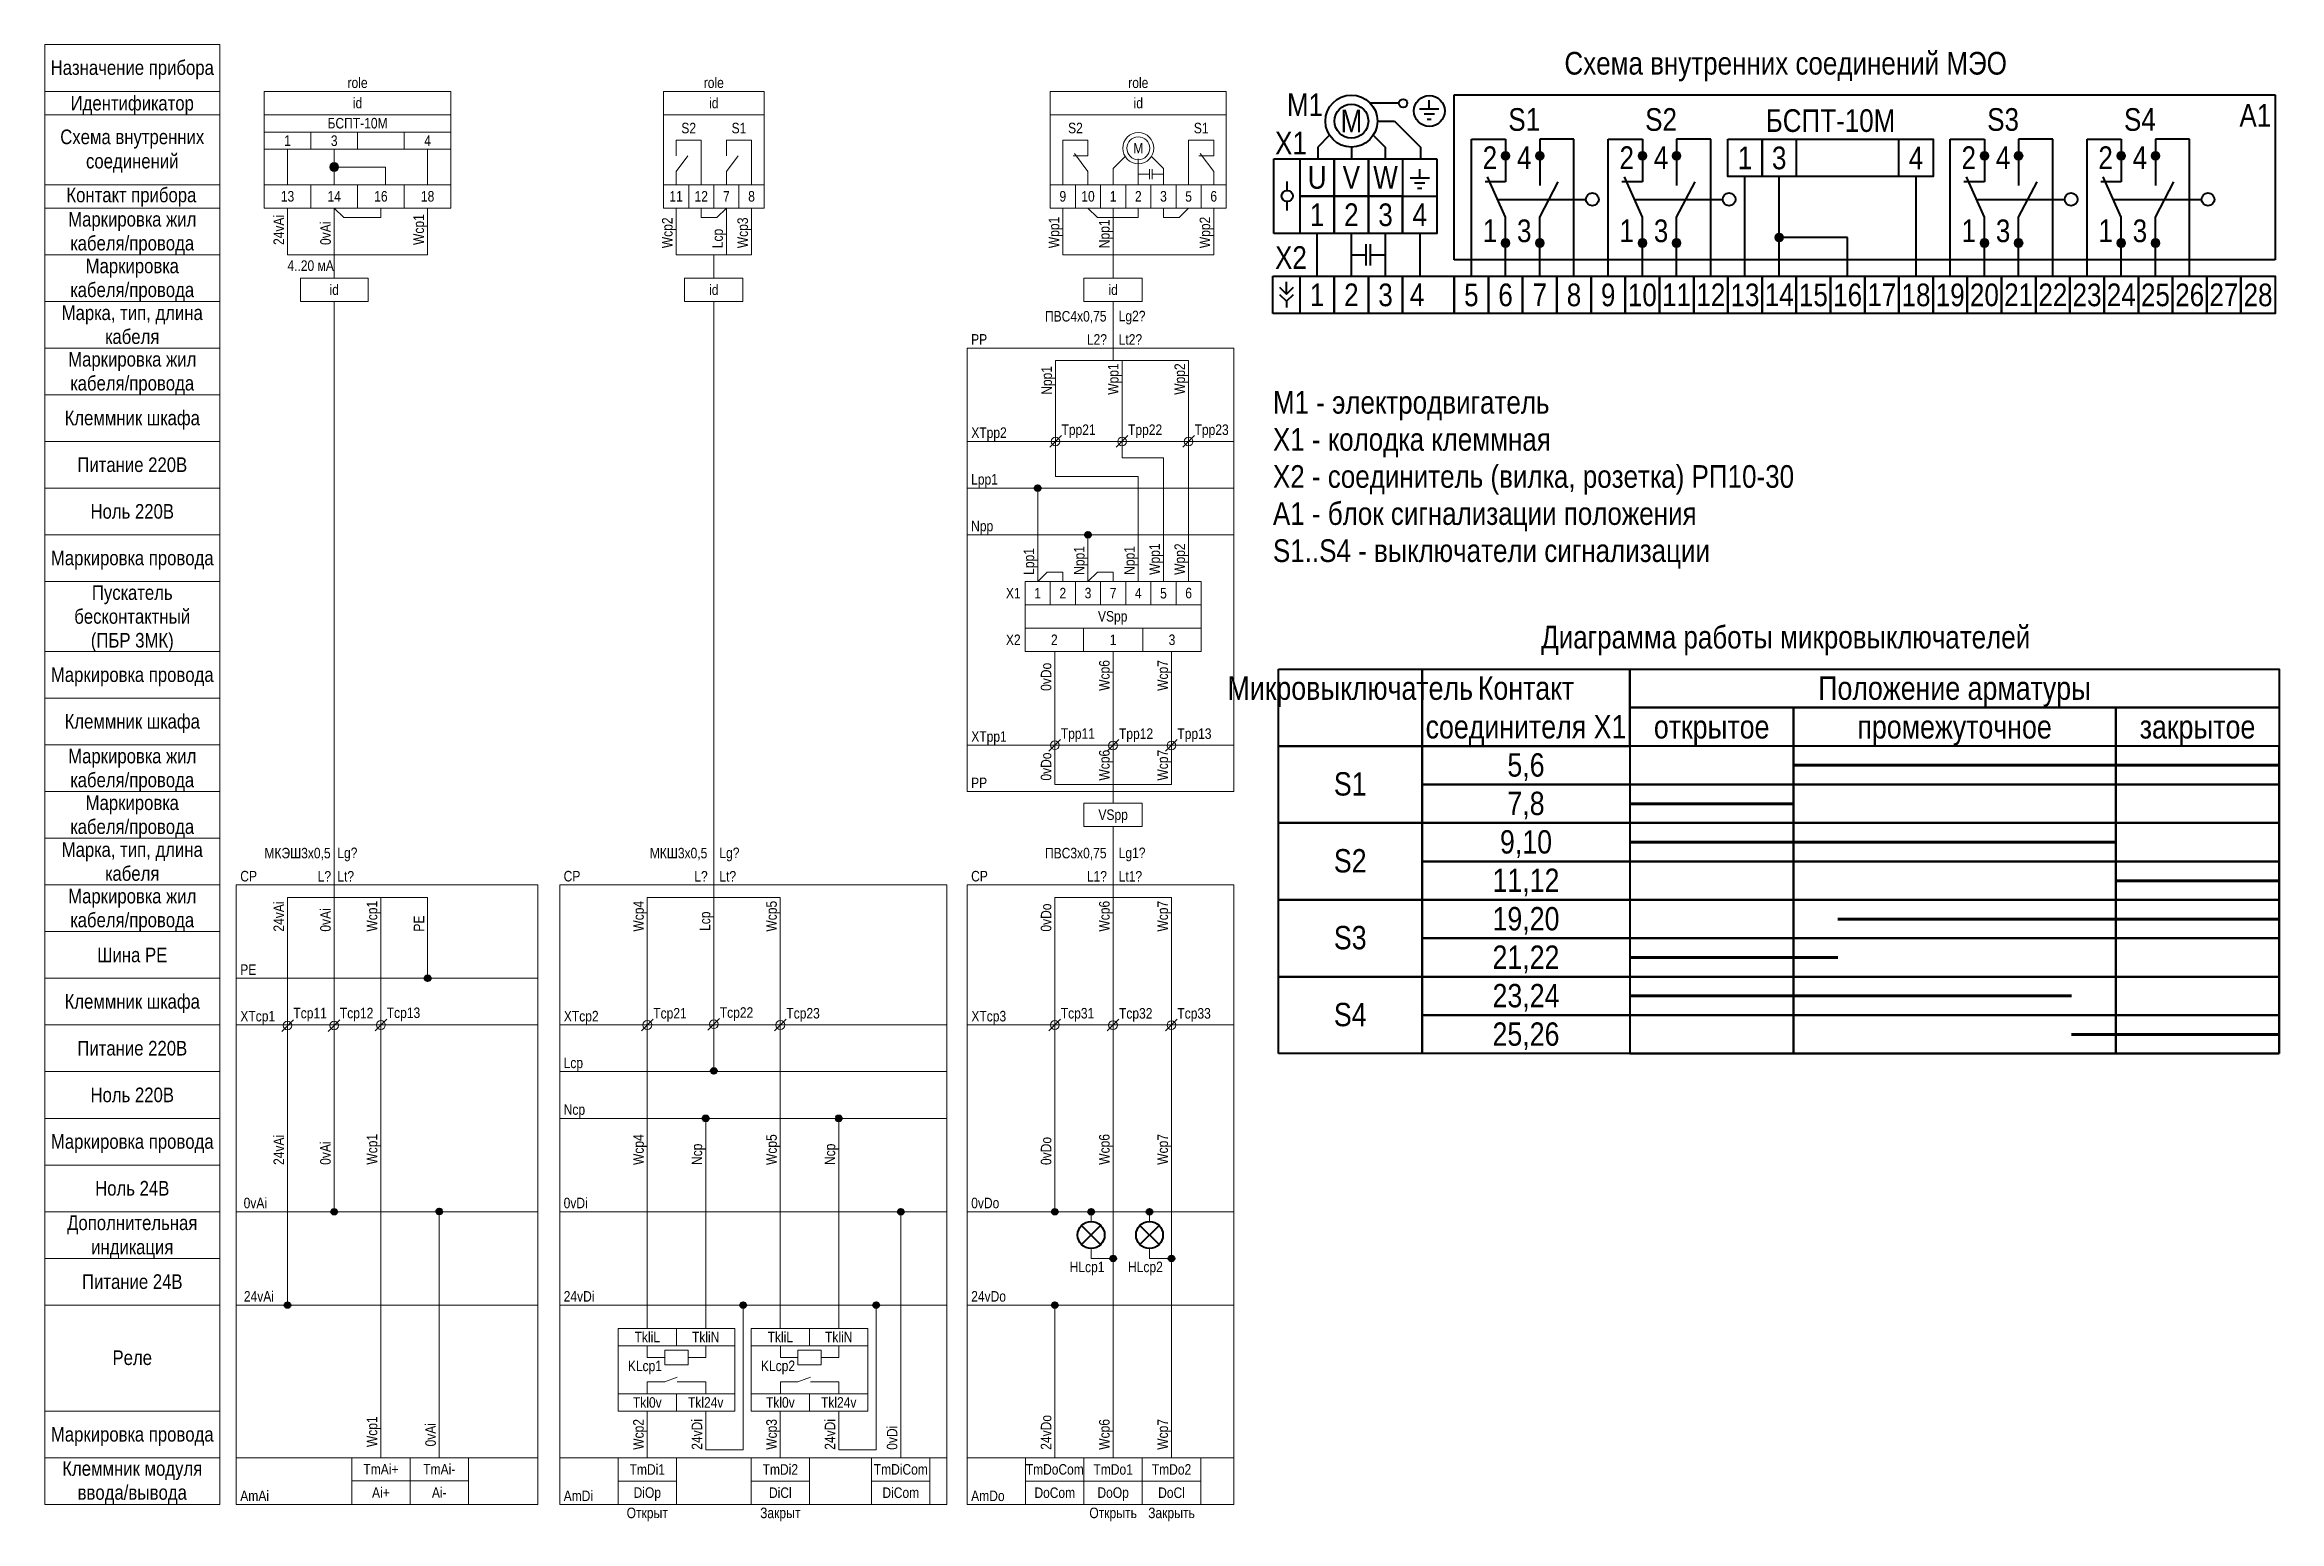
# Model space of a CAD drawing. Header units: millimetres. Extents: x -4644 to -4261, y -11677 to -11424.
import ezdxf

# ---------------------------------------------------------------- set-up
doc = ezdxf.new("R2010")
doc.units = ezdxf.units.MM
doc.header["$MEASUREMENT"] = 0
doc.linetypes.add('Штриховая', pattern=[2000, 1000, -1000])
doc.linetypes.add('Штрихпунктирная', pattern=[6702.777624, 3527.777672, -1763.888836, 0, -1411.111116])
for name, color, linetype, lineweight in [('0_names_Ном._пера__1', 7, 'Continuous', 15), ('0_Ном._пера__1', 7, 'Continuous', 15), ('0_Ном._пера__21', 7, 'Continuous', 40), ('1_names_Ном._пера__1', 7, 'Continuous', 15), ('1_Ном._пера__1', 7, 'Continuous', 15), ('1_Ном._пера__21', 7, 'Continuous', 40), ('2_names_Ном._пера__1', 7, 'Continuous', 15), ('2_Ном._пера__1', 7, 'Continuous', 15), ('2_Ном._пера__21', 7, 'Continuous', 40), ('info_Ном._пера__1', 7, 'Continuous', 15), ('info_Ном._пера__21', 7, 'Continuous', 40), ('info_Ном._пера__61', 7, 'Continuous', 140), ('title_Ном._пера__1', 7, 'Continuous', 15)]:
    doc.layers.add(name, color=color, linetype=linetype, lineweight=lineweight)
for name, color, linetype in [('1', 7, 'Continuous'), ('2', 7, 'Continuous'), ('info', 7, 'Continuous')]:
    doc.layers.add(name, color=color, linetype=linetype)
doc.styles.add('СГЕНЕРИР_СТИЛЬ_1', font='ARIALN.TTF')

msp = doc.modelspace()

# ---------------------------------------------------------------- texts
at = {"layer": '0_names_Ном._пера__1', "color": 7, "linetype": 'Continuous', "lineweight": 15, "char_height": 1.8, "style": 'СГЕНЕРИР_СТИЛЬ_1'}
for s, insert, attachment_point in [('\\A1;{\\pqc;\\fArial Narrow|b0|i0|c204|p34;role}', (-4590.09, -11431.37), 8), ('\\A1;{\\pqc;\\fArial Narrow|b0|i0|c204|p34;id}', (-4590.09, -11433.92), 5), ('\\A1;{\\pqc;\\fArial Narrow|b0|i0|c204|p34;id}', (-4594.09, -11465.93), 5), ('\\A1;{\\pql;\\fArial Narrow|b0|i0|c204|p34;Lg\\fArial Narrow|b0|i0|c204|p34;?}', (-4593.56, -11563.87), 7), ('\\A1;{\\pqc;\\fArial Narrow|b0|i0|c204|p34;CP}', (-4608.75, -11566.43), 5), ('\\A1;{\\pql;\\fArial Narrow|b0|i0|c204|p34;L?}', (-4596.92, -11567.34), 7), ('\\A1;{\\pql;\\fArial Narrow|b0|i0|c204|p34;Lt\\fArial Narrow|b0|i0|c204|p34;?}', (-4593.56, -11567.36), 7), ('\\A1;{\\pqc;\\fArial Narrow|b0|i0|c204|p34;X\\fArial Narrow|b0|i0|c204|p34;T\\fArial Narrow|b0|i0|c204|p34;cp1}', (-4607.19, -11590.68), 5), ('\\A1;{\\pql;\\fArial Narrow|b0|i0|c204|p34;T\\fArial Narrow|b0|i0|c204|p34;cp11}', (-4601.09, -11590.15), 4), ('\\A1;{\\pql;\\fArial Narrow|b0|i0|c204|p34;T\\fArial Narrow|b0|i0|c204|p34;cp12}', (-4593.12, -11590.15), 4), ('\\A1;{\\pql;\\fArial Narrow|b0|i0|c204|p34;T\\fArial Narrow|b0|i0|c204|p34;cp13}', (-4585.09, -11590.1), 4), ('\\A1;{\\pqc;\\fArial Narrow|b0|i0|c204|p34;0v\\fArial Narrow|b0|i0|c204|p34;Ai}', (-4607.6, -11622.44), 5), ('\\A1;{\\pqc;\\fArial Narrow|b0|i0|c204|p34;24v\\fArial Narrow|b0|i0|c204|p34;Ai}', (-4606.99, -11638.43), 5), ('\\A1;{\\pqc;\\fArial Narrow|b0|i0|c204|p34;TmAi\\fArial Narrow|b0|i0|c204|p34;+}', (-4586.09, -11668.05), 5), ('\\A1;{\\pqc;\\fArial Narrow|b0|i0|c204|p34;TmAi\\fArial Narrow|b0|i0|c204|p34;-}', (-4576.09, -11668.05), 5), ('\\A1;{\\pqc;\\fArial Narrow|b0|i0|c204|p34;Am\\fArial Narrow|b0|i0|c204|p34;Ai}', (-4607.72, -11672.61), 5), ('\\A1;{\\pqc;\\fArial Narrow|b0|i0|c204|p34;Ai\\fArial Narrow|b0|i0|c204|p34;+}', (-4586.09, -11672.05), 5), ('\\A1;{\\pqc;\\fArial Narrow|b0|i0|c204|p34;Ai-}', (-4576.09, -11672.05), 5)]:
    msp.add_mtext(s, dxfattribs=dict(at, insert=insert, attachment_point=attachment_point))
at = {"layer": '0_names_Ном._пера__1', "color": 7, "linetype": 'Continuous', "lineweight": 15, "char_height": 1.8, "attachment_point": 4, "rotation": 90, "style": 'СГЕНЕРИР_СТИЛЬ_1'}
for s, insert in [('\\A1;{\\pql;\\fArial Narrow|b0|i0|c204|p34;24v\\fArial Narrow|b0|i0|c204|p34;Ai}', (-4603.59, -11458.25)), ('\\A1;{\\pql;\\fArial Narrow|b0|i0|c204|p34;0v\\fArial Narrow|b0|i0|c204|p34;Ai}', (-4595.57, -11458.25)), ('\\A1;{\\pql;\\fArial Narrow|b0|i0|c204|p34;Wcp1}', (-4579.34, -11458.25)), ('\\A1;{\\pql;\\fArial Narrow|b0|i0|c204|p34;24v\\fArial Narrow|b0|i0|c204|p34;Ai}', (-4603.59, -11575.92)), ('\\A1;{\\pql;\\fArial Narrow|b0|i0|c204|p34;0v\\fArial Narrow|b0|i0|c204|p34;Ai}', (-4595.58, -11575.93)), ('\\A1;{\\pql;\\fArial Narrow|b0|i0|c204|p34;Wcp1}', (-4587.34, -11575.92)), ('\\A1;{\\pql;\\fArial Narrow|b0|i0|c204|p34;24v\\fArial Narrow|b0|i0|c204|p34;Ai}', (-4603.59, -11615.91)), ('\\A1;{\\pql;\\fArial Narrow|b0|i0|c204|p34;Wcp\\fArial Narrow|b0|i0|c204|p34;1}', (-4587.34, -11615.86)), ('\\A1;{\\pql;\\fArial Narrow|b0|i0|c204|p34;0v\\fArial Narrow|b0|i0|c204|p34;Ai}', (-4595.59, -11615.89)), ('\\A1;{\\pql;\\fArial Narrow|b0|i0|c204|p34;Wcp\\fArial Narrow|b0|i0|c204|p34;1}', (-4587.34, -11664.26)), ('\\A1;{\\pql;\\fArial Narrow|b0|i0|c204|p34;0v\\fArial Narrow|b0|i0|c204|p34;Ai}', (-4577.57, -11664.15))]:
    msp.add_mtext(s, dxfattribs=dict(at, insert=insert))
at = {"layer": '0_Ном._пера__1', "color": 7, "linetype": 'Continuous', "lineweight": 15, "char_height": 1.8, "style": 'СГЕНЕРИР_СТИЛЬ_1'}
for s, insert, attachment_point in [('\\A1;{\\pqc;\\fArial Narrow|b0|i0|c204|p34;БСПТ-10М}', (-4590.09, -11437.39), 5), ('\\A1;{\\pqc;\\fArial Narrow|b0|i0|c204|p34;1}', (-4602.09, -11441.27), 8), ('\\A1;{\\pqc;\\fArial Narrow|b0|i0|c204|p34;3}', (-4594.09, -11441.3), 8), ('\\A1;{\\pqc;\\fArial Narrow|b0|i0|c204|p34;4}', (-4578.09, -11441.27), 8), ('\\A1;{\\pqc;\\fArial Narrow|b0|i0|c204|p34;13}', (-4602.09, -11449.92), 5), ('\\A1;{\\pqc;\\fArial Narrow|b0|i0|c204|p34;14}', (-4594.09, -11449.91), 5), ('\\A1;{\\pqc;\\fArial Narrow|b0|i0|c204|p34;16}', (-4586.09, -11449.92), 5), ('\\A1;{\\pqc;\\fArial Narrow|b0|i0|c204|p34;18}', (-4578.09, -11449.92), 5), ('\\A1;{\\pql;\\fArial Narrow|b0|i0|c204|p34;4..20 мА}', (-4602.11, -11461.8), 4), ('\\A1;{\\pqc;\\fArial Narrow|b0|i0|c204|p34;PE}', (-4608.81, -11582.43), 5)]:
    msp.add_mtext(s, dxfattribs=dict(at, insert=insert, attachment_point=attachment_point))
at = {"layer": '0_Ном._пера__1', "color": 7, "linetype": 'Continuous', "lineweight": 15, "insert": (-4579.57, -11575.92), "char_height": 1.8, "attachment_point": 4, "rotation": 90, "style": 'СГЕНЕРИР_СТИЛЬ_1'}
msp.add_mtext('\\A1;{\\pql;\\fArial Narrow|b0|i0|c204|p34;PE}', dxfattribs=at)
at = {"layer": '0_Ном._пера__21', "color": 7, "linetype": 'Continuous', "lineweight": 40, "insert": (-4606.04, -11563.7), "char_height": 1.8, "attachment_point": 7, "style": 'СГЕНЕРИР_СТИЛЬ_1'}
msp.add_mtext('\\A1;{\\pql;\\fArial Narrow|b0|i0|c204|p34;МКЭШ\\fArial Narrow|b0|i0|c204|p34;3х0,5}', dxfattribs=at)
at = {"layer": '1_names_Ном._пера__1', "color": 7, "linetype": 'Continuous', "lineweight": 15, "char_height": 1.8, "style": 'СГЕНЕРИР_СТИЛЬ_1'}
for s, insert, attachment_point in [('\\A1;{\\pqc;\\fArial Narrow|b0|i0|c204|p34;role}', (-4529.06, -11431.37), 8), ('\\A1;{\\pqc;\\fArial Narrow|b0|i0|c204|p34;id}', (-4529.06, -11433.93), 5), ('\\A1;{\\pqc;\\fArial Narrow|b0|i0|c204|p34;id}', (-4529.06, -11466.85), 8), ('\\A1;{\\pql;\\fArial Narrow|b0|i0|c204|p34;Lg\\fArial Narrow|b0|i0|c204|p34;?}', (-4528.1, -11563.87), 7), ('\\A1;{\\pqc;\\fArial Narrow|b0|i0|c204|p34;CP}', (-4553.35, -11566.43), 5), ('\\A1;{\\pql;\\fArial Narrow|b0|i0|c204|p34;L?}', (-4532.4, -11567.34), 7), ('\\A1;{\\pql;\\fArial Narrow|b0|i0|c204|p34;Lt\\fArial Narrow|b0|i0|c204|p34;?}', (-4528.1, -11567.36), 7), ('\\A1;{\\pqr;\\fArial Narrow|b0|i0|c204|p34;X\\fArial Narrow|b0|i0|c204|p34;T\\fArial Narrow|b0|i0|c204|p34;cp2}', (-4548.79, -11590.68), 6), ('\\A1;{\\pql;\\fArial Narrow|b0|i0|c204|p34;T\\fArial Narrow|b0|i0|c204|p34;cp21}', (-4539.43, -11590.18), 4), ('\\A1;{\\pql;\\fArial Narrow|b0|i0|c204|p34;T\\fArial Narrow|b0|i0|c204|p34;cp22}', (-4528.03, -11590.06), 4), ('\\A1;{\\pql;\\fArial Narrow|b0|i0|c204|p34;T\\fArial Narrow|b0|i0|c204|p34;cp23}', (-4516.63, -11590.18), 4), ('\\A1;{\\pqc;\\fArial Narrow|b0|i0|c204|p34;L\\fArial Narrow|b0|i0|c204|p34;cp}', (-4553.12, -11598.68), 5), ('\\A1;{\\pqc;\\fArial Narrow|b0|i0|c204|p34;N\\fArial Narrow|b0|i0|c204|p34;cp}', (-4552.94, -11606.68), 5), ('\\A1;{\\pqc;\\fArial Narrow|b0|i0|c204|p34;0v\\fArial Narrow|b0|i0|c204|p34;Di}', (-4552.72, -11622.44), 5), ('\\A1;{\\pqc;\\fArial Narrow|b0|i0|c204|p34;24v\\fArial Narrow|b0|i0|c204|p34;Di}', (-4552.14, -11638.43), 5), ('\\A1;{\\pqc;\\fArial Narrow|b0|i0|c204|p34;TkliL}', (-4540.45, -11645.4), 5), ('\\A1;{\\pqc;\\fArial Narrow|b0|i0|c204|p34;ТkliN}', (-4530.45, -11645.4), 5), ('\\A1;{\\pqc;\\fArial Narrow|b0|i0|c204|p34;TkliL}', (-4517.66, -11645.4), 5), ('\\A1;{\\pqc;\\fArial Narrow|b0|i0|c204|p34;ТkliN}', (-4507.66, -11645.4), 5), ('\\A1;{\\pqc;\\fArial Narrow|b0|i0|c204|p34;KLcp\\fArial Narrow|b0|i0|c204|p34;1}', (-4540.86, -11650.61), 5), ('\\A1;{\\pqc;\\fArial Narrow|b0|i0|c204|p34;KLcp\\fArial Narrow|b0|i0|c204|p34;2}', (-4518.06, -11650.61), 5), ('\\A1;{\\pqc;\\fArial Narrow|b0|i0|c204|p34;Тkl\\fArial Narrow|b0|i0|c204|p34;0v}', (-4540.45, -11656.62), 5), ('\\A1;{\\pqc;\\fArial Narrow|b0|i0|c204|p34;Tkl\\fArial Narrow|b0|i0|c204|p34;24v}', (-4530.45, -11656.61), 5), ('\\A1;{\\pqc;\\fArial Narrow|b0|i0|c204|p34;Тkl\\fArial Narrow|b0|i0|c204|p34;0\\fArial Narrow|b0|i0|c204|p34;v}', (-4517.66, -11656.62), 5), ('\\A1;{\\pqc;\\fArial Narrow|b0|i0|c204|p34;Tkl24v}', (-4507.66, -11656.61), 5), ('\\A1;{\\pqc;\\fArial Narrow|b0|i0|c204|p34;Tm\\fArial Narrow|b0|i0|c204|p34;Di\\fArial Narrow|b0|i0|c204|p34;1}', (-4540.45, -11668.09), 5), ('\\A1;{\\pqc;\\fArial Narrow|b0|i0|c204|p34;TmDi2}', (-4517.66, -11668.09), 5), ('\\A1;{\\pqc;\\fArial Narrow|b0|i0|c204|p34;TmDiCom}', (-4497.02, -11668.09), 5), ('\\A1;{\\pqc;\\fArial Narrow|b0|i0|c204|p34;Am\\fArial Narrow|b0|i0|c204|p34;Di}', (-4552.26, -11672.61), 5), ('\\A1;{\\pqc;\\fArial Narrow|b0|i0|c204|p34;Di\\fArial Narrow|b0|i0|c204|p34;Op}', (-4540.45, -11672.33), 5), ('\\A1;{\\pqc;\\fArial Narrow|b0|i0|c204|p34;DiCl}', (-4517.66, -11672.09), 5)]:
    msp.add_mtext(s, dxfattribs=dict(at, insert=insert, attachment_point=attachment_point))
at = {"layer": '1_names_Ном._пера__1', "color": 7, "linetype": 'Continuous', "lineweight": 15, "char_height": 1.8, "attachment_point": 4, "rotation": 90, "style": 'СГЕНЕРИР_СТИЛЬ_1'}
for s, insert in [('\\A1;{\\pql;\\fArial Narrow|b0|i0|c204|p34;Wcp2}', (-4536.76, -11458.8)), ('\\A1;{\\pql;\\fArial Narrow|b0|i0|c204|p34;Wcp3}', (-4523.84, -11458.8)), ('\\A1;{\\pql;\\fArial Narrow|b0|i0|c204|p34;L\\fArial Narrow|b0|i0|c204|p34;cp}', (-4528.14, -11458.8)), ('\\A1;{\\pql;\\fArial Narrow|b0|i0|c204|p34;Wcp\\fArial Narrow|b0|i0|c204|p34;4}', (-4541.69, -11575.92)), ('\\A1;{\\pql;\\fArial Narrow|b0|i0|c204|p34;L\\fArial Narrow|b0|i0|c204|p34;cp}', (-4530.3, -11575.8)), ('\\A1;{\\pql;\\fArial Narrow|b0|i0|c204|p34;Wcp\\fArial Narrow|b0|i0|c204|p34;5}', (-4518.9, -11575.92)), ('\\A1;{\\pql;\\fArial Narrow|b0|i0|c204|p34;Wcp\\fArial Narrow|b0|i0|c204|p34;4}', (-4541.69, -11615.92)), ('\\A1;{\\pql;\\fArial Narrow|b0|i0|c204|p34;Wcp\\fArial Narrow|b0|i0|c204|p34;5}', (-4518.9, -11615.92)), ('\\A1;{\\pql;\\fArial Narrow|b0|i0|c204|p34;N\\fArial Narrow|b0|i0|c204|p34;cp}', (-4531.69, -11615.92)), ('\\A1;{\\pql;\\fArial Narrow|b0|i0|c204|p34;N\\fArial Narrow|b0|i0|c204|p34;cp}', (-4508.9, -11615.92)), ('\\A1;{\\pql;\\fArial Narrow|b0|i0|c204|p34;Wcp\\fArial Narrow|b0|i0|c204|p34;2}', (-4541.7, -11664.72)), ('\\A1;{\\pql;\\fArial Narrow|b0|i0|c204|p34;24v\\fArial Narrow|b0|i0|c204|p34;Di}', (-4531.95, -11664.72)), ('\\A1;{\\pql;\\fArial Narrow|b0|i0|c204|p34;Wcp\\fArial Narrow|b0|i0|c204|p34;3}', (-4518.9, -11664.72)), ('\\A1;{\\pql;\\fArial Narrow|b0|i0|c204|p34;24v\\fArial Narrow|b0|i0|c204|p34;Di}', (-4509.15, -11664.72)), ('\\A1;{\\pql;\\fArial Narrow|b0|i0|c204|p34;0v\\fArial Narrow|b0|i0|c204|p34;Di}', (-4498.5, -11664.72))]:
    msp.add_mtext(s, dxfattribs=dict(at, insert=insert))
at = {"layer": '1_Ном._пера__1', "color": 7, "linetype": 'Continuous', "lineweight": 15, "char_height": 1.8, "style": 'СГЕНЕРИР_СТИЛЬ_1'}
for s, insert, attachment_point in [('\\A1;{\\pqc;\\fArial Narrow|b0|i0|c204|p34;S\\fArial Narrow|b0|i0|c204|p34;2}', (-4533.36, -11439.14), 8), ('\\A1;{\\pqc;\\fArial Narrow|b0|i0|c204|p34;S\\fArial Narrow|b0|i0|c204|p34;1}', (-4524.75, -11439.14), 8), ('\\A1;{\\pqc;\\fArial Narrow|b0|i0|c204|p34;1\\fArial Narrow|b0|i0|c204|p34;1}', (-4535.52, -11449.91), 5), ('\\A1;{\\pqc;\\fArial Narrow|b0|i0|c204|p34;12}', (-4531.21, -11449.91), 5), ('\\A1;{\\pqc;\\fArial Narrow|b0|i0|c204|p34;7}', (-4526.9, -11449.92), 5), ('\\A1;{\\pqc;\\fArial Narrow|b0|i0|c204|p34;8}', (-4522.59, -11449.92), 5), ('\\A1;{\\pqc;\\fArial Narrow|b0|i0|c204|p34;Di\\fArial Narrow|b0|i0|c204|p34;Com}', (-4497.02, -11672.09), 5), ('\\A1;{\\pqc;\\fArial Narrow|b0|i0|c204|p34;Открыт}', (-4540.45, -11675.81), 5), ('\\A1;{\\pqc;\\fArial Narrow|b0|i0|c204|p34;Закрыт}', (-4517.66, -11675.81), 5)]:
    msp.add_mtext(s, dxfattribs=dict(at, insert=insert, attachment_point=attachment_point))
at = {"layer": '1_Ном._пера__21', "color": 7, "linetype": 'Continuous', "lineweight": 40, "insert": (-4540.02, -11563.7), "char_height": 1.8, "attachment_point": 7, "style": 'СГЕНЕРИР_СТИЛЬ_1'}
msp.add_mtext('\\A1;{\\pql;\\fArial Narrow|b0|i0|c204|p34;МКШ3х0,5}', dxfattribs=at)
at = {"layer": '2_names_Ном._пера__1', "color": 7, "linetype": 'Continuous', "lineweight": 15, "style": 'СГЕНЕРИР_СТИЛЬ_1'}
for s, insert, char_height, attachment_point in [('\\A1;{\\pqc;\\fArial Narrow|b0|i0|c204|p34;role}', (-4456.33, -11431.37), 1.8, 8), ('\\A1;{\\pqc;\\fArial Narrow|b0|i0|c204|p34;id}', (-4456.33, -11433.93), 1.8, 5), ('\\A1;{\\pqc;\\fArial Narrow|b0|i0|c204|p34;id}', (-4460.64, -11466.85), 1.8, 8), ('\\A1;{\\pql;\\fArial Narrow|b0|i0|c204|p34;Lg\\fArial Narrow|b0|i0|c204|p34;2\\fArial Narrow|b0|i0|c204|p34;?}', (-4459.69, -11471.87), 1.8, 7), ('\\A1;{\\pqc;\\fArial Narrow|b0|i0|c204|p34;P\\fArial Narrow|b0|i0|c204|p34;P}', (-4483.6, -11474.43), 1.8, 5), ('\\A1;{\\pql;\\fArial Narrow|b0|i0|c204|p34;L2?}', (-4465.14, -11475.34), 1.8, 7), ('\\A1;{\\pql;\\fArial Narrow|b0|i0|c204|p34;Lt\\fArial Narrow|b0|i0|c204|p34;2\\fArial Narrow|b0|i0|c204|p34;?}', (-4459.69, -11475.36), 1.8, 7), ('\\A1;{\\pql;\\fArial Narrow|b0|i0|c204|p34;T\\fArial Narrow|b0|i0|c204|p34;pp21}', (-4469.49, -11490.18), 1.8, 4), ('\\A1;{\\pql;\\fArial Narrow|b0|i0|c204|p34;T\\fArial Narrow|b0|i0|c204|p34;pp22}', (-4458.09, -11490.18), 1.8, 4), ('\\A1;{\\pql;\\fArial Narrow|b0|i0|c204|p34;T\\fArial Narrow|b0|i0|c204|p34;pp23}', (-4446.69, -11490.18), 1.8, 4), ('\\A1;{\\pqr;\\fArial Narrow|b0|i0|c204|p34;X\\fArial Narrow|b0|i0|c204|p34;T\\fArial Narrow|b0|i0|c204|p34;pp2}', (-4478.87, -11490.68), 1.8, 6), ('\\A1;{\\pqc;\\fArial Narrow|b0|i0|c204|p34;Lpp\\fArial Narrow|b0|i0|c204|p34;1}', (-4482.68, -11498.68), 1.8, 5), ('\\A1;{\\pqc;\\fArial Narrow|b0|i0|c204|p34;Npp}', (-4483.08, -11506.68), 1.8, 5), ('\\A1;{\\pqc;\\fArial Narrow|b0|i0|c204|p34;VS\\fArial Narrow|b0|i0|c204|p34;pp}', (-4460.72, -11522.15), 1.8, 5), ('\\A1;{\\pqr;\\fArial Narrow|b0|i0|c204|p34;X\\fArial Narrow|b0|i0|c204|p34;T\\fArial Narrow|b0|i0|c204|p34;pp1}', (-4478.87, -11542.75), 1.8, 6), ('\\A1;{\\pql;\\fArial Narrow|b0|i0|c204|p34;T\\fArial Narrow|b0|i0|c204|p34;pp11}', (-4469.61, -11542.25), 1.8, 4), ('\\A1;{\\pql;\\fArial Narrow|b0|i0|c204|p34;T\\fArial Narrow|b0|i0|c204|p34;pp12}', (-4459.64, -11542.27), 1.8, 4), ('\\A1;{\\pql;\\fArial Narrow|b0|i0|c204|p34;T\\fArial Narrow|b0|i0|c204|p34;pp13}', (-4449.64, -11542.27), 1.8, 4), ('\\A1;{\\pqc;\\fArial Narrow|b0|i0|c204|p34;P\\fArial Narrow|b0|i0|c204|p34;P}', (-4483.6, -11550.43), 1.8, 5), ('\\A1;{\\pqc;\\fArial Narrow|b0|i0|c204|p34;VS\\fArial Narrow|b0|i0|c204|p34;p\\fArial Narrow|b0|i0|c204|p34;p}', (-4460.64, -11557.33), 1.8, 8), ('\\A1;{\\pql;\\fArial Narrow|b0|i0|c204|p34;Lg\\fArial Narrow|b0|i0|c204|p34;1\\fArial Narrow|b0|i0|c204|p34;?}', (-4459.69, -11563.87), 1.8, 7), ('\\A1;{\\pqc;\\fArial Narrow|b0|i0|c204|p34;CP}', (-4483.54, -11566.43), 1.8, 5), ('\\A1;{\\pql;\\fArial Narrow|b0|i0|c204|p34;L1?}', (-4465.14, -11567.34), 1.8, 7), ('\\A1;{\\pql;\\fArial Narrow|b0|i0|c204|p34;Lt\\fArial Narrow|b0|i0|c204|p34;1\\fArial Narrow|b0|i0|c204|p34;?}', (-4459.69, -11567.36), 1.8, 7), ('\\A1;{\\pqr;\\fArial Narrow|b0|i0|c204|p34;X\\fArial Narrow|b0|i0|c204|p34;T\\fArial Narrow|b0|i0|c204|p34;cp3}', (-4478.97, -11590.68), 1.8, 6), ('\\A1;{\\pql;\\fArial Narrow|b0|i0|c204|p34;T\\fArial Narrow|b0|i0|c204|p34;cp31}', (-4469.61, -11590.18), 1.8, 4), ('\\A1;{\\pql;\\fArial Narrow|b0|i0|c204|p34;T\\fArial Narrow|b0|i0|c204|p34;cp32}', (-4459.64, -11590.2), 1.8, 4), ('\\A1;{\\pql;\\fArial Narrow|b0|i0|c204|p34;T\\fArial Narrow|b0|i0|c204|p34;cp33}', (-4449.64, -11590.2), 1.8, 4), ('\\A1;{\\pqc;\\fArial Narrow|b0|i0|c204|p34;0v\\fArial Narrow|b0|i0|c204|p34;Do}', (-4482.55, -11622.44), 1.8, 5), ('\\A1;{\\pqc;\\fArial Narrow|b0|i0|c204|p34;HL\\fArial Narrow|b0|i0|c204|p34;cp1}', (-4465.11, -11632.48), 1.8, 2), ('\\A1;{\\pqc;\\fArial Narrow|b0|i0|c204|p34;HL\\fArial Narrow|b0|i0|c204|p34;cp2}', (-4455.11, -11632.48), 1.8, 2), ('\\A1;{\\pqc;\\fArial Narrow|b0|i0|c204|p34;24v\\fArial Narrow|b0|i0|c204|p34;Do}', (-4481.98, -11638.44), 1.8, 5), ('\\A1;{\\pqc;\\fArial Narrow|b0|i0|c204|p34;Tm\\fArial Narrow|b0|i0|c204|p34;DoCom}', (-4470.64, -11668.09), 1.79, 5), ('\\A1;{\\pqc;\\fArial Narrow|b0|i0|c204|p34;TmDo1}', (-4460.64, -11668.1), 1.8, 5), ('\\A1;{\\pqc;\\fArial Narrow|b0|i0|c204|p34;TmDo2}', (-4450.64, -11668.1), 1.8, 5), ('\\A1;{\\pqc;\\fArial Narrow|b0|i0|c204|p34;Am\\fArial Narrow|b0|i0|c204|p34;Do}', (-4482.1, -11672.62), 1.8, 5), ('\\A1;{\\pqc;\\fArial Narrow|b0|i0|c204|p34;Do\\fArial Narrow|b0|i0|c204|p34;Op}', (-4460.64, -11672.33), 1.8, 5), ('\\A1;{\\pqc;\\fArial Narrow|b0|i0|c204|p34;Do\\fArial Narrow|b0|i0|c204|p34;Cl}', (-4450.64, -11672.09), 1.8, 5)]:
    msp.add_mtext(s, dxfattribs=dict(at, insert=insert, char_height=char_height, attachment_point=attachment_point))
at = {"layer": '2_names_Ном._пера__1', "color": 7, "linetype": 'Continuous', "lineweight": 15, "char_height": 1.8, "attachment_point": 4, "rotation": 90, "style": 'СГЕНЕРИР_СТИЛЬ_1'}
for s, insert in [('\\A1;{\\pql;\\fArial Narrow|b0|i0|c204|p34;Wpp1}', (-4470.5, -11458.8)), ('\\A1;{\\pql;\\fArial Narrow|b0|i0|c204|p34;N\\fArial Narrow|b0|i0|c204|p34;pp1}', (-4461.88, -11458.8)), ('\\A1;{\\pql;\\fArial Narrow|b0|i0|c204|p34;Wpp2}', (-4444.65, -11458.8)), ('\\A1;{\\pql;\\fArial Narrow|b0|i0|c204|p34;Npp\\fArial Narrow|b0|i0|c204|p34;1}', (-4471.76, -11483.92)), ('\\A1;{\\pql;\\fArial Narrow|b0|i0|c204|p34;Wpp1}', (-4460.36, -11483.92)), ('\\A1;{\\pql;\\fArial Narrow|b0|i0|c204|p34;Wpp2}', (-4448.96, -11483.92)), ('\\A1;{\\pql;\\fArial Narrow|b0|i0|c204|p34;Lpp\\fArial Narrow|b0|i0|c204|p34;1}', (-4474.81, -11514.78)), ('\\A1;{\\pql;\\fArial Narrow|b0|i0|c204|p34;Npp\\fArial Narrow|b0|i0|c204|p34;1}', (-4466.19, -11514.78)), ('\\A1;{\\pql;\\fArial Narrow|b0|i0|c204|p34;Npp\\fArial Narrow|b0|i0|c204|p34;1}', (-4457.58, -11514.78)), ('\\A1;{\\pql;\\fArial Narrow|b0|i0|c204|p34;Wpp1}', (-4453.27, -11514.78)), ('\\A1;{\\pql;\\fArial Narrow|b0|i0|c204|p34;Wpp2}', (-4448.96, -11514.78)), ('\\A1;{\\pql;\\fArial Narrow|b0|i0|c204|p34;0v\\fArial Narrow|b0|i0|c204|p34;Do}', (-4472.12, -11534.66)), ('\\A1;{\\pql;\\fArial Narrow|b0|i0|c204|p34;Wcp\\fArial Narrow|b0|i0|c204|p34;6}', (-4461.88, -11534.66)), ('\\A1;{\\pql;\\fArial Narrow|b0|i0|c204|p34;Wcp\\fArial Narrow|b0|i0|c204|p34;7}', (-4451.88, -11534.66)), ('\\A1;{\\pql;\\fArial Narrow|b0|i0|c204|p34;0v\\fArial Narrow|b0|i0|c204|p34;Do}', (-4472.12, -11550.04)), ('\\A1;{\\pql;\\fArial Narrow|b0|i0|c204|p34;Wcp\\fArial Narrow|b0|i0|c204|p34;6}', (-4461.88, -11550.04)), ('\\A1;{\\pql;\\fArial Narrow|b0|i0|c204|p34;Wcp\\fArial Narrow|b0|i0|c204|p34;7}', (-4451.88, -11550.04)), ('\\A1;{\\pql;\\fArial Narrow|b0|i0|c204|p34;0v\\fArial Narrow|b0|i0|c204|p34;Do}', (-4472.12, -11575.92)), ('\\A1;{\\pql;\\fArial Narrow|b0|i0|c204|p34;Wcp\\fArial Narrow|b0|i0|c204|p34;6}', (-4461.88, -11575.92)), ('\\A1;{\\pql;\\fArial Narrow|b0|i0|c204|p34;Wcp\\fArial Narrow|b0|i0|c204|p34;7}', (-4451.88, -11575.92)), ('\\A1;{\\pql;\\fArial Narrow|b0|i0|c204|p34;0v\\fArial Narrow|b0|i0|c204|p34;Do}', (-4472.12, -11615.92)), ('\\A1;{\\pql;\\fArial Narrow|b0|i0|c204|p34;Wcp\\fArial Narrow|b0|i0|c204|p34;6}', (-4461.88, -11615.88)), ('\\A1;{\\pql;\\fArial Narrow|b0|i0|c204|p34;Wcp\\fArial Narrow|b0|i0|c204|p34;7}', (-4451.88, -11615.88)), ('\\A1;{\\pql;\\fArial Narrow|b0|i0|c204|p34;24v\\fArial Narrow|b0|i0|c204|p34;Do}', (-4472.12, -11664.72)), ('\\A1;{\\pql;\\fArial Narrow|b0|i0|c204|p34;Wcp\\fArial Narrow|b0|i0|c204|p34;6}', (-4461.88, -11664.72)), ('\\A1;{\\pql;\\fArial Narrow|b0|i0|c204|p34;Wcp7}', (-4451.88, -11664.72))]:
    msp.add_mtext(s, dxfattribs=dict(at, insert=insert))
at = {"layer": '2_Ном._пера__1', "color": 7, "linetype": 'Continuous', "lineweight": 15, "style": 'СГЕНЕРИР_СТИЛЬ_1'}
for s, insert, char_height, attachment_point in [('\\A1;{\\pqc;\\fArial Narrow|b0|i0|c204|p34;S\\fArial Narrow|b0|i0|c204|p34;2}', (-4467.1, -11439.13), 1.8, 8), ('\\A1;{\\pqc;\\fArial Narrow|b0|i0|c204|p34;S\\fArial Narrow|b0|i0|c204|p34;1}', (-4445.56, -11439.14), 1.8, 8), ('\\A1;{\\pqc;\\fArial Narrow|b0|i0|c204|p34;M}', (-4456.33, -11442.57), 1.8, 8), ('\\A1;{\\pqc;\\fArial Narrow|b0|i0|c204|p34;9}', (-4469.26, -11449.92), 1.8, 5), ('\\A1;{\\pqc;\\fArial Narrow|b0|i0|c204|p34;10}', (-4464.95, -11449.92), 1.8, 5), ('\\A1;{\\pqc;\\fArial Narrow|b0|i0|c204|p34;1}', (-4460.64, -11449.91), 1.8, 5), ('\\A1;{\\pqc;\\fArial Narrow|b0|i0|c204|p34;2}', (-4456.33, -11449.91), 1.8, 5), ('\\A1;{\\pqc;\\fArial Narrow|b0|i0|c204|p34;3}', (-4452.02, -11449.92), 1.8, 5), ('\\A1;{\\pqc;\\fArial Narrow|b0|i0|c204|p34;5}', (-4447.71, -11449.94), 1.8, 5), ('\\A1;{\\pqc;\\fArial Narrow|b0|i0|c204|p34;6}', (-4443.41, -11449.92), 1.8, 5), ('\\A1;{\\pqc;\\fArial Narrow|b0|i0|c204|p34;X\\fArial Narrow|b0|i0|c204|p34;1}', (-4477.75, -11517.91), 1.8, 5), ('\\A1;{\\pqc;\\fArial Narrow|b0|i0|c204|p34;1}', (-4473.57, -11517.91), 1.8, 5), ('\\A1;{\\pqc;\\fArial Narrow|b0|i0|c204|p34;2}', (-4469.26, -11517.91), 1.8, 5), ('\\A1;{\\pqc;\\fArial Narrow|b0|i0|c204|p34;3}', (-4464.95, -11517.92), 1.8, 5), ('\\A1;{\\pqc;\\fArial Narrow|b0|i0|c204|p34;7}', (-4460.64, -11517.92), 1.8, 5), ('\\A1;{\\pqc;\\fArial Narrow|b0|i0|c204|p34;4}', (-4456.33, -11517.91), 1.8, 5), ('\\A1;{\\pqc;\\fArial Narrow|b0|i0|c204|p34;5}', (-4452.02, -11517.94), 1.8, 5), ('\\A1;{\\pqc;\\fArial Narrow|b0|i0|c204|p34;6}', (-4447.71, -11517.92), 1.8, 5), ('\\A1;{\\pqc;\\fArial Narrow|b0|i0|c204|p34;X2}', (-4477.75, -11525.91), 1.8, 5), ('\\A1;{\\pqc;\\fArial Narrow|b0|i0|c204|p34;2}', (-4470.72, -11525.91), 1.8, 5), ('\\A1;{\\pqc;\\fArial Narrow|b0|i0|c204|p34;1}', (-4460.64, -11525.91), 1.8, 5), ('\\A1;{\\pqc;\\fArial Narrow|b0|i0|c204|p34;3}', (-4450.56, -11525.92), 1.8, 5), ('\\A1;{\\pqc;\\fArial Narrow|b0|i0|c204|p34;DoCom}', (-4470.64, -11672.09), 1.79, 5), ('\\A1;{\\pqc;\\fArial Narrow|b0|i0|c204|p34;Открыть}', (-4460.64, -11675.81), 1.8, 5), ('\\A1;{\\pqc;\\fArial Narrow|b0|i0|c204|p34;Закрыть}', (-4450.64, -11675.81), 1.8, 5)]:
    msp.add_mtext(s, dxfattribs=dict(at, insert=insert, char_height=char_height, attachment_point=attachment_point))
at = {"layer": '2_Ном._пера__21', "color": 7, "linetype": 'Continuous', "lineweight": 40, "char_height": 1.8, "attachment_point": 7, "style": 'СГЕНЕРИР_СТИЛЬ_1'}
for s, insert in [('\\A1;{\\pql;\\fArial Narrow|b0|i0|c204|p34;ПВС\\fArial Narrow|b0|i0|c204|p34;4\\fArial Narrow|b0|i0|c204|p34;х0,75}', (-4472.32, -11471.7)), ('\\A1;{\\pql;\\fArial Narrow|b0|i0|c204|p34;ПВС3\\fArial Narrow|b0|i0|c204|p34;х0,\\fArial Narrow|b0|i0|c204|p34;7\\fArial Narrow|b0|i0|c204|p34;5}', (-4472.32, -11563.7))]:
    msp.add_mtext(s, dxfattribs=dict(at, insert=insert))
at = {"layer": 'info_Ном._пера__1', "color": 7, "linetype": 'Continuous', "lineweight": 15, "style": 'СГЕНЕРИР_СТИЛЬ_1'}
for s, insert, char_height, attachment_point in [('\\A1;{\\pqc;\\fArial Narrow|b0|i0|c204|p34;Схема внутренних соединений МЭО}', (-4345.42, -11430.22), 3.8848, 8), ('\\A1;{\\pqc;\\fArial Narrow|b0|i0|c204|p34;M1}', (-4427.77, -11436.17), 3.8848, 8), ('\\A1;{\\pqc;\\fArial Narrow|b0|i0|c204|p34;M}', (-4419.82, -11438.96), 3.8848, 8), ('\\A1;{\\pqc;\\fArial Narrow|b0|i0|c204|p34;S\\fArial Narrow|b0|i0|c204|p34;1}', (-4390.21, -11438.74), 3.8848, 8), ('\\A1;{\\pqc;\\fArial Narrow|b0|i0|c204|p34;S2}', (-4366.77, -11438.74), 3.8848, 8), ('\\A1;{\\pqc;\\fArial Narrow|b0|i0|c204|p34;БСПТ-10М}', (-4337.74, -11438.93), 3.8848, 8), ('\\A1;{\\pqc;\\fArial Narrow|b0|i0|c204|p34;S\\fArial Narrow|b0|i0|c204|p34;3}', (-4308.17, -11438.74), 3.8848, 8), ('\\A1;{\\pqc;\\fArial Narrow|b0|i0|c204|p34;S\\fArial Narrow|b0|i0|c204|p34;4}', (-4284.73, -11438.74), 3.8848, 8), ('\\A1;{\\pqc;\\fArial Narrow|b0|i0|c204|p34;A1}', (-4264.96, -11437.99), 3.8848, 8), ('\\A1;{\\pqc;\\fArial Narrow|b0|i0|c204|p34;X\\fArial Narrow|b0|i0|c204|p34;1}', (-4430.18, -11442.74), 3.8848, 8), ('\\A1;{\\pqc;\\fArial Narrow|b0|i0|c204|p34;2}', (-4396.09, -11445.23), 3.8848, 8), ('\\A1;{\\pqc;\\fArial Narrow|b0|i0|c204|p34;4}', (-4390.21, -11445.23), 3.8848, 8), ('\\A1;{\\pqc;\\fArial Narrow|b0|i0|c204|p34;2}', (-4372.65, -11445.23), 3.8848, 8), ('\\A1;{\\pqc;\\fArial Narrow|b0|i0|c204|p34;4}', (-4366.77, -11445.23), 3.8848, 8), ('\\A1;{\\pqc;\\fArial Narrow|b0|i0|c204|p34;1}', (-4352.39, -11445.26), 3.8848, 8), ('\\A1;{\\pqc;\\fArial Narrow|b0|i0|c204|p34;3}', (-4346.53, -11445.33), 3.8848, 8), ('\\A1;{\\pqc;\\fArial Narrow|b0|i0|c204|p34;4}', (-4323.09, -11445.26), 3.8848, 8), ('\\A1;{\\pqc;\\fArial Narrow|b0|i0|c204|p34;2}', (-4314.05, -11445.23), 3.8848, 8), ('\\A1;{\\pqc;\\fArial Narrow|b0|i0|c204|p34;4}', (-4308.17, -11445.23), 3.8848, 8), ('\\A1;{\\pqc;\\fArial Narrow|b0|i0|c204|p34;2}', (-4290.61, -11445.23), 3.8848, 8), ('\\A1;{\\pqc;\\fArial Narrow|b0|i0|c204|p34;4}', (-4284.73, -11445.23), 3.8848, 8), ('\\A1;{\\pqc;\\fArial Narrow|b0|i0|c204|p34;U}', (-4425.69, -11448.67), 3.8848, 8), ('\\A1;{\\pqc;\\fArial Narrow|b0|i0|c204|p34;V}', (-4419.83, -11448.6), 3.8848, 8), ('\\A1;{\\pqc;\\fArial Narrow|b0|i0|c204|p34;W}', (-4413.97, -11448.6), 3.8848, 8), ('\\A1;{\\pqc;\\fArial Narrow|b0|i0|c204|p34;1}', (-4425.69, -11455), 3.8848, 8), ('\\A1;{\\pqc;\\fArial Narrow|b0|i0|c204|p34;2}', (-4419.83, -11455), 3.8848, 8), ('\\A1;{\\pqc;\\fArial Narrow|b0|i0|c204|p34;3}', (-4413.97, -11455.07), 3.8848, 8), ('\\A1;{\\pqc;\\fArial Narrow|b0|i0|c204|p34;4}', (-4408.11, -11455), 3.8848, 8), ('\\A1;{\\pqc;\\fArial Narrow|b0|i0|c204|p34;1}', (-4396.09, -11457.75), 3.8848, 8), ('\\A1;{\\pqc;\\fArial Narrow|b0|i0|c204|p34;3}', (-4390.21, -11457.82), 3.8848, 8), ('\\A1;{\\pqc;\\fArial Narrow|b0|i0|c204|p34;1}', (-4372.65, -11457.75), 3.8848, 8), ('\\A1;{\\pqc;\\fArial Narrow|b0|i0|c204|p34;3}', (-4366.77, -11457.82), 3.8848, 8), ('\\A1;{\\pqc;\\fArial Narrow|b0|i0|c204|p34;1}', (-4314.05, -11457.75), 3.8848, 8), ('\\A1;{\\pqc;\\fArial Narrow|b0|i0|c204|p34;3}', (-4308.17, -11457.82), 3.8848, 8), ('\\A1;{\\pqc;\\fArial Narrow|b0|i0|c204|p34;1}', (-4290.61, -11457.75), 3.8848, 8), ('\\A1;{\\pqc;\\fArial Narrow|b0|i0|c204|p34;3}', (-4284.73, -11457.82), 3.8848, 8), ('\\A1;{\\pqc;\\fArial Narrow|b0|i0|c204|p34;X2}', (-4430.18, -11462.34), 3.8848, 8), ('\\A1;{\\pqc;\\fArial Narrow|b0|i0|c204|p34;1}', (-4425.69, -11468.73), 3.8848, 8), ('\\A1;{\\pqc;\\fArial Narrow|b0|i0|c204|p34;2}', (-4419.83, -11468.73), 3.8848, 8), ('\\A1;{\\pqc;\\fArial Narrow|b0|i0|c204|p34;3}', (-4413.97, -11468.8), 3.8848, 8), ('\\A1;{\\pql;\\fArial Narrow|b0|i0|c204|p34; \\fArial Narrow|b0|i0|c204|p34;4}', (-4411.04, -11468.73), 3.8848, 7), ('\\A1;{\\pqc;\\fArial Narrow|b0|i0|c204|p34;5}', (-4399.27, -11468.8), 3.8848, 8), ('\\A1;{\\pqc;\\fArial Narrow|b0|i0|c204|p34;6}', (-4393.41, -11468.8), 3.8848, 8), ('\\A1;{\\pqc;\\fArial Narrow|b0|i0|c204|p34;7}', (-4387.55, -11468.73), 3.8848, 8), ('\\A1;{\\pqc;\\fArial Narrow|b0|i0|c204|p34;8}', (-4381.69, -11468.8), 3.8848, 8), ('\\A1;{\\pqc;\\fArial Narrow|b0|i0|c204|p34;9}', (-4375.83, -11468.8), 3.8848, 8), ('\\A1;{\\pqc;\\fArial Narrow|b0|i0|c204|p34;10}', (-4369.97, -11468.8), 3.8848, 8), ('\\A1;{\\pqc;\\fArial Narrow|b0|i0|c204|p34;1\\fArial Narrow|b0|i0|c204|p34;1}', (-4364.11, -11468.73), 3.8848, 8), ('\\A1;{\\pqc;\\fArial Narrow|b0|i0|c204|p34;12}', (-4358.25, -11468.73), 3.8848, 8), ('\\A1;{\\pqc;\\fArial Narrow|b0|i0|c204|p34;13}', (-4352.39, -11468.8), 3.8848, 8), ('\\A1;{\\pqc;\\fArial Narrow|b0|i0|c204|p34;14}', (-4346.53, -11468.73), 3.8848, 8), ('\\A1;{\\pqc;\\fArial Narrow|b0|i0|c204|p34;15}', (-4340.67, -11468.8), 3.8848, 8), ('\\A1;{\\pqc;\\fArial Narrow|b0|i0|c204|p34;16}', (-4334.81, -11468.8), 3.8848, 8), ('\\A1;{\\pqc;\\fArial Narrow|b0|i0|c204|p34;17}', (-4328.95, -11468.73), 3.8848, 8), ('\\A1;{\\pqc;\\fArial Narrow|b0|i0|c204|p34;18}', (-4323.09, -11468.8), 3.8848, 8), ('\\A1;{\\pqc;\\fArial Narrow|b0|i0|c204|p34;19}', (-4317.23, -11468.8), 3.8848, 8), ('\\A1;{\\pqc;\\fArial Narrow|b0|i0|c204|p34;20}', (-4311.37, -11468.8), 3.8848, 8), ('\\A1;{\\pqc;\\fArial Narrow|b0|i0|c204|p34;21}', (-4305.51, -11468.73), 3.8848, 8), ('\\A1;{\\pqc;\\fArial Narrow|b0|i0|c204|p34;22}', (-4299.65, -11468.73), 3.8848, 8), ('\\A1;{\\pqc;\\fArial Narrow|b0|i0|c204|p34;23}', (-4293.79, -11468.8), 3.8848, 8), ('\\A1;{\\pqc;\\fArial Narrow|b0|i0|c204|p34;2\\fArial Narrow|b0|i0|c204|p34;4}', (-4287.93, -11468.73), 3.8848, 8), ('\\A1;{\\pqc;\\fArial Narrow|b0|i0|c204|p34;25}', (-4282.07, -11468.8), 3.8848, 8), ('\\A1;{\\pqc;\\fArial Narrow|b0|i0|c204|p34;26}', (-4276.21, -11468.8), 3.8848, 8), ('\\A1;{\\pqc;\\fArial Narrow|b0|i0|c204|p34;27}', (-4270.35, -11468.73), 3.8848, 8), ('\\A1;{\\pqc;\\fArial Narrow|b0|i0|c204|p34;28}', (-4264.49, -11468.8), 3.8848, 8), ('\\A1;{\\pqc;\\fArial Narrow|b0|i0|c204|p34;Диаграмма работы микровыключателей}', (-4345.42, -11528.57), 3.8848, 8), ('\\A1;{\\pqc;\\fArial Narrow|b0|i0|c204|p34;Положение арматуры}', (-4316.48, -11532.2), 4, 2), ('\\A1;{\\pqc;\\fArial Narrow|b0|i0|c204|p34;открытое}', (-4358.1, -11538.83), 4, 2), ('\\A1;{\\pqc;\\fArial Narrow|b0|i0|c204|p34;промежуточное}', (-4316.48, -11538.83), 4, 2), ('\\A1;{\\pqc;\\fArial Narrow|b0|i0|c204|p34;закрытое}', (-4274.86, -11538.83), 4, 2), ('\\A1;{\\pqc;\\fArial Narrow|b0|i0|c204|p34;5,6}', (-4389.91, -11545.36), 4, 2), ('\\A1;{\\pqc;\\fArial Narrow|b0|i0|c204|p34;S1}', (-4420.02, -11548.6), 4, 2), ('\\A1;{\\pqc;\\fArial Narrow|b0|i0|c204|p34;7,8}', (-4389.91, -11551.95), 4, 2), ('\\A1;{\\pqc;\\fArial Narrow|b0|i0|c204|p34;S\\fArial Narrow|b0|i0|c204|p34;2}', (-4420.02, -11561.78), 4, 2), ('\\A1;{\\pqc;\\fArial Narrow|b0|i0|c204|p34;9,10}', (-4389.91, -11558.54), 4, 2), ('\\A1;{\\pqc;\\fArial Narrow|b0|i0|c204|p34;11,12}', (-4389.91, -11565.13), 4, 2), ('\\A1;{\\pqc;\\fArial Narrow|b0|i0|c204|p34;19,20}', (-4389.91, -11571.71), 4, 2), ('\\A1;{\\pqc;\\fArial Narrow|b0|i0|c204|p34;S\\fArial Narrow|b0|i0|c204|p34;3}', (-4420.02, -11574.95), 4, 2), ('\\A1;{\\pqc;\\fArial Narrow|b0|i0|c204|p34;21,22}', (-4389.91, -11578.3), 4, 2), ('\\A1;{\\pqc;\\fArial Narrow|b0|i0|c204|p34;23,24}', (-4389.91, -11584.89), 4, 2), ('\\A1;{\\pqc;\\fArial Narrow|b0|i0|c204|p34;S\\fArial Narrow|b0|i0|c204|p34;4}', (-4420.02, -11588.13), 4, 2), ('\\A1;{\\pqc;\\fArial Narrow|b0|i0|c204|p34;25,26}', (-4389.91, -11591.48), 4, 2)]:
    msp.add_mtext(s, dxfattribs=dict(at, insert=insert, char_height=char_height, attachment_point=attachment_point))
at = {"layer": 'info_Ном._пера__1', "color": 7, "linetype": 'Continuous', "lineweight": 15, "insert": (-4433.26, -11483.27), "char_height": 3.88481, "attachment_point": 1, "line_spacing_factor": 0.98131, "style": 'СГЕНЕРИР_СТИЛЬ_1'}
msp.add_mtext('\\A1;{\\pql;\\fArial Narrow|b0|i0|c204|p34;М1\\fArial Narrow|b0|i0|c204|p34; \\fArial Narrow|b0|i0|c204|p34;-\\fArial Narrow|b0|i0|c204|p34; \\fArial Narrow|b0|i0|c204|p34;электродвигатель\\P\\pql;\\fArial Narrow|b0|i0|c204|p34;Х1 - колодка клеммная\\P\\pql;\\fArial Narrow|b0|i0|c204|p34;Х2 - соединитель (вилка, розетка) РП10-30\\P\\pql;\\fArial Narrow|b0|i0|c204|p34;А1 - блок сигнализации положения\\P\\pql;\\fArial Narrow|b0|i0|c204|p34;S1..S4 - выключатели сигнализации}', dxfattribs=at)
at = {"layer": 'info_Ном._пера__1', "color": 7, "linetype": 'Continuous', "lineweight": 15, "char_height": 4, "attachment_point": 2, "style": 'СГЕНЕРИР_СТИЛЬ_1'}
for s, insert, width, line_spacing_factor in [('\\A1;{\\pqc;\\fArial Narrow|b0|i0|c204|p34;Микровыключатель}', (-4420.02, -11532.2), 24.6177, 4), ('\\A1;{\\pqc;\\fArial Narrow|b0|i0|c204|p34;Контакт соединителя Х1}', (-4389.91, -11532.19), 35.5949, 0.99373)]:
    msp.add_mtext(s, dxfattribs=dict(at, insert=insert, width=width, line_spacing_factor=line_spacing_factor))
at = {"layer": 'title_Ном._пера__1', "color": 7, "linetype": 'Continuous', "lineweight": 15, "char_height": 2.5, "attachment_point": 5, "style": 'СГЕНЕРИР_СТИЛЬ_1'}
for s, insert in [('\\A1;{\\pqc;\\fArial Narrow|b0|i0|c204|p34;Назначение прибора}', (-4628.69, -11428.23)), ('\\A1;{\\pqc;\\fArial Narrow|b0|i0|c204|p34;Идентификатор}', (-4628.69, -11434.32)), ('\\A1;{\\pqc;\\fArial Narrow|b0|i0|c204|p34;Контакт прибора}', (-4628.84, -11450.05)), ('\\A1;{\\pqc;\\fArial Narrow|b0|i0|c204|p34;Клеммник\\fArial Narrow|b0|i0|c204|p34; шкафа}', (-4628.69, -11488.26)), ('\\A1;{\\pqc;\\fArial Narrow|b0|i0|c204|p34;Питание \\fArial Narrow|b0|i0|c204|p34;220В}', (-4628.69, -11495.92)), ('\\A1;{\\pqc;\\fArial Narrow|b0|i0|c204|p34;Ноль\\fArial Narrow|b0|i0|c204|p34; 220В}', (-4628.69, -11503.92)), ('\\A1;{\\pqc;\\fArial Narrow|b0|i0|c204|p34;Маркировка \\fArial Narrow|b0|i0|c204|p34;провода}', (-4628.69, -11512.26)), ('\\A1;{\\pqc;\\fArial Narrow|b0|i0|c204|p34;Маркировка \\fArial Narrow|b0|i0|c204|p34;провода}', (-4628.69, -11532.26)), ('\\A1;{\\pqc;\\fArial Narrow|b0|i0|c204|p34;Клеммник\\fArial Narrow|b0|i0|c204|p34; шкафа}', (-4628.69, -11540.26)), ('\\A1;{\\pqc;\\fArial Narrow|b0|i0|c204|p34;Шина PE}', (-4628.69, -11579.93)), ('\\A1;{\\pqc;\\fArial Narrow|b0|i0|c204|p34;Клеммник\\fArial Narrow|b0|i0|c204|p34; шкафа}', (-4628.69, -11588.26)), ('\\A1;{\\pqc;\\fArial Narrow|b0|i0|c204|p34;Питание \\fArial Narrow|b0|i0|c204|p34;220В}', (-4628.69, -11595.92)), ('\\A1;{\\pqc;\\fArial Narrow|b0|i0|c204|p34;Ноль\\fArial Narrow|b0|i0|c204|p34; 220В}', (-4628.69, -11603.92)), ('\\A1;{\\pqc;\\fArial Narrow|b0|i0|c204|p34;Маркировка \\fArial Narrow|b0|i0|c204|p34;провода}', (-4628.69, -11612.26)), ('\\A1;{\\pqc;\\fArial Narrow|b0|i0|c204|p34;Ноль 24\\fArial Narrow|b0|i0|c204|p34;В}', (-4628.69, -11619.92)), ('\\A1;{\\pqc;\\fArial Narrow|b0|i0|c204|p34;Питание 2\\fArial Narrow|b0|i0|c204|p34;4\\fArial Narrow|b0|i0|c204|p34;В}', (-4628.69, -11635.92)), ('\\A1;{\\pqc;\\fArial Narrow|b0|i0|c204|p34;Реле}', (-4628.69, -11648.96)), ('\\A1;{\\pqc;\\fArial Narrow|b0|i0|c204|p34;Маркировка \\fArial Narrow|b0|i0|c204|p34;провода}', (-4628.69, -11662.44))]:
    msp.add_mtext(s, dxfattribs=dict(at, insert=insert))
at = {"layer": 'title_Ном._пера__1', "color": 7, "linetype": 'Continuous', "lineweight": 15, "insert": (-4628.69, -11442.16), "char_height": 2.5, "width": 30, "attachment_point": 5, "line_spacing_factor": 0.996473, "style": 'СГЕНЕРИР_СТИЛЬ_1'}
msp.add_mtext('\\A1;{\\pqc;\\fArial Narrow|b0|i0|c204|p34;Схема внутренних соединений}', dxfattribs=at)
at = {"layer": 'title_Ном._пера__1', "color": 7, "linetype": 'Continuous', "lineweight": 15, "char_height": 2.5, "attachment_point": 5, "style": 'СГЕНЕРИР_СТИЛЬ_1'}
for s, insert, line_spacing_factor in [('\\A1;{\\pqc;\\fArial Narrow|b0|i0|c204|p34;Маркировка жил\\P\\pqc;\\fArial Narrow|b0|i0|c204|p34;кабеля/провода}', (-4628.69, -11456.26), 0.982786), ('\\A1;{\\pqc;\\fArial Narrow|b0|i0|c204|p34;Маркировка\\P\\pqc;\\fArial Narrow|b0|i0|c204|p34;кабеля/провода}', (-4628.69, -11464.26), 0.982786), ('\\A1;{\\pqc;\\fArial Narrow|b0|i0|c204|p34;Марка, тип\\fArial Narrow|b0|i0|c204|p34;, длина\\P\\pqc;\\fArial Narrow|b0|i0|c204|p34;кабеля}', (-4628.69, -11471.93), 0.98101), ('\\A1;{\\pqc;\\fArial Narrow|b0|i0|c204|p34;Маркировка жил\\P\\pqc;\\fArial Narrow|b0|i0|c204|p34;кабеля/провода}', (-4628.69, -11480.26), 0.982786), ('\\A1;{\\pqc;\\fArial Narrow|b0|i0|c204|p34;Пускатель\\P\\pqc;\\fArial Narrow|b0|i0|c204|p34;бесконтактный\\P\\pqc;\\fArial Narrow|b0|i0|c204|p34;(ПБР 3МК)}', (-4628.69, -11522.28), 0.980575), ('\\A1;{\\pqc;\\fArial Narrow|b0|i0|c204|p34;Маркировка жил\\P\\pqc;\\fArial Narrow|b0|i0|c204|p34;кабеля/провода}', (-4628.69, -11548.26), 0.982786), ('\\A1;{\\pqc;\\fArial Narrow|b0|i0|c204|p34;Маркировка\\P\\pqc;\\fArial Narrow|b0|i0|c204|p34;кабеля/провода}', (-4628.69, -11556.26), 0.982786), ('\\A1;{\\pqc;\\fArial Narrow|b0|i0|c204|p34;Марка, тип\\fArial Narrow|b0|i0|c204|p34;, длина\\P\\pqc;\\fArial Narrow|b0|i0|c204|p34;кабеля}', (-4628.69, -11563.93), 0.98101), ('\\A1;{\\pqc;\\fArial Narrow|b0|i0|c204|p34;Маркировка жил\\P\\pqc;\\fArial Narrow|b0|i0|c204|p34;кабеля/провода}', (-4628.69, -11572.26), 0.982786), ('\\A1;{\\pqc;\\fArial Narrow|b0|i0|c204|p34;Дополнительная\\P\\pqc;\\fArial Narrow|b0|i0|c204|p34;индикация}', (-4628.69, -11628.26), 0.996475), ('\\A1;{\\pqc;\\fArial Narrow|b0|i0|c204|p34;Клеммник модуля\\P\\pqc;\\fArial Narrow|b0|i0|c204|p34;ввода\\fArial Narrow|b0|i0|c204|p34;/вывода}', (-4628.69, -11670.34), 0.985989)]:
    msp.add_mtext(s, dxfattribs=dict(at, insert=insert, line_spacing_factor=line_spacing_factor))

# ---------------------------------------------------------------- blocks, each defined once
blk = doc.blocks.new('Полилиния_1', base_point=(-4576.09, -11623.88))
at = {"linetype": 'Continuous', "lineweight": 0, "true_color": 0x000000}
blk.add_hatch(color=18, dxfattribs=at).paths.add_polyline_path([(-4576.59, -11623.88), (-4576.56, -11624.07), (-4576.45, -11624.23), (-4576.29, -11624.34), (-4576.09, -11624.38), (-4575.9, -11624.34), (-4575.74, -11624.23), (-4575.63, -11624.07), (-4575.59, -11623.88), (-4575.63, -11623.68), (-4575.74, -11623.52), (-4575.9, -11623.41), (-4576.09, -11623.38), (-4576.29, -11623.41), (-4576.45, -11623.52), (-4576.56, -11623.68)])
at = {"layer": '0_Ном._пера__1', "color": 7, "linetype": 'Continuous', "lineweight": 15, "flags": 128}
blk.add_lwpolyline([(-4576.09, -11624.38), (-4576.09, -11666.06)], dxfattribs=at)
at = {"layer": '0_Ном._пера__21', "color": 7, "linetype": 'Continuous', "lineweight": 40}
blk.add_circle((-4576.09, -11623.88), 0.5, dxfattribs=at)
blk = doc.blocks.new('Линия_1', base_point=(-4470.64, -11639.92))
at = {"layer": '2', "linetype": 'Continuous', "lineweight": 0, "true_color": 0x000000}
blk.add_hatch(color=18, dxfattribs=at).paths.add_polyline_path([(-4471.14, -11639.92), (-4471.1, -11640.11), (-4470.99, -11640.28), (-4470.83, -11640.38), (-4470.64, -11640.42), (-4470.45, -11640.38), (-4470.29, -11640.28), (-4470.18, -11640.11), (-4470.14, -11639.92), (-4470.18, -11639.73), (-4470.29, -11639.57), (-4470.45, -11639.46), (-4470.64, -11639.42), (-4470.83, -11639.46), (-4470.99, -11639.57), (-4471.1, -11639.73)])
at = {"layer": '2_Ном._пера__1', "color": 7, "linetype": 'Continuous', "lineweight": 15}
blk.add_line((-4470.64, -11640.42), (-4470.64, -11666.1), dxfattribs=at)
at = {"layer": '2_Ном._пера__21', "color": 7, "linetype": 'Continuous', "lineweight": 40}
blk.add_circle((-4470.64, -11639.92), 0.5, dxfattribs=at)
blk = doc.blocks.new('Линия_2', base_point=(-4470.64, -11623.92))
at = {"layer": '2', "linetype": 'Continuous', "lineweight": 0, "true_color": 0x000000}
blk.add_hatch(color=18, dxfattribs=at).paths.add_polyline_path([(-4471.14, -11623.92), (-4471.1, -11624.11), (-4470.99, -11624.28), (-4470.83, -11624.38), (-4470.64, -11624.42), (-4470.45, -11624.38), (-4470.29, -11624.28), (-4470.18, -11624.11), (-4470.14, -11623.92), (-4470.18, -11623.73), (-4470.29, -11623.57), (-4470.45, -11623.46), (-4470.64, -11623.42), (-4470.83, -11623.46), (-4470.99, -11623.57), (-4471.1, -11623.73)])
at = {"layer": '2_Ном._пера__1', "color": 7, "linetype": 'Continuous', "lineweight": 15}
blk.add_line((-4470.64, -11623.42), (-4470.64, -11591.92), dxfattribs=at)
at = {"layer": '2_Ном._пера__21', "color": 7, "linetype": 'Continuous', "lineweight": 40}
blk.add_circle((-4470.64, -11623.92), 0.5, dxfattribs=at)
blk = doc.blocks.new('Линия_3', base_point=(-4464.41, -11631.92))
at = {"layer": '2', "linetype": 'Continuous', "lineweight": 0, "true_color": 0x000000}
blk.add_hatch(color=18, dxfattribs=at).paths.add_polyline_path([(-4461.14, -11631.92), (-4461.1, -11632.11), (-4460.99, -11632.28), (-4460.83, -11632.38), (-4460.64, -11632.42), (-4460.45, -11632.38), (-4460.29, -11632.28), (-4460.18, -11632.11), (-4460.14, -11631.92), (-4460.18, -11631.73), (-4460.29, -11631.57), (-4460.45, -11631.46), (-4460.64, -11631.42), (-4460.83, -11631.46), (-4460.99, -11631.57), (-4461.1, -11631.73)])
at = {"layer": '2_Ном._пера__1', "color": 7, "linetype": 'Continuous', "lineweight": 15}
blk.add_line((-4464.41, -11631.92), (-4461.14, -11631.92), dxfattribs=at)
at = {"layer": '2_Ном._пера__21', "color": 7, "linetype": 'Continuous', "lineweight": 40}
blk.add_circle((-4460.64, -11631.92), 0.5, dxfattribs=at)
blk = doc.blocks.new('Линия_4', base_point=(-4464.41, -11625.61))
at = {"layer": '2', "linetype": 'Continuous', "lineweight": 0, "true_color": 0x000000}
blk.add_hatch(color=18, dxfattribs=at).paths.add_polyline_path([(-4464.91, -11623.92), (-4464.87, -11624.11), (-4464.76, -11624.28), (-4464.6, -11624.38), (-4464.41, -11624.42), (-4464.22, -11624.38), (-4464.06, -11624.28), (-4463.95, -11624.11), (-4463.91, -11623.92), (-4463.95, -11623.73), (-4464.06, -11623.57), (-4464.22, -11623.46), (-4464.41, -11623.42), (-4464.6, -11623.46), (-4464.76, -11623.57), (-4464.87, -11623.73)])
at = {"layer": '2_Ном._пера__1', "color": 7, "linetype": 'Continuous', "lineweight": 15}
blk.add_line((-4464.41, -11625.61), (-4464.41, -11624.42), dxfattribs=at)
at = {"layer": '2_Ном._пера__21', "color": 7, "linetype": 'Continuous', "lineweight": 40}
blk.add_circle((-4464.41, -11623.92), 0.5, dxfattribs=at)
blk = doc.blocks.new('Линия_5', base_point=(-4473.57, -11515.92))
at = {"layer": '2', "linetype": 'Continuous', "lineweight": 0, "true_color": 0x000000}
blk.add_hatch(color=18, dxfattribs=at).paths.add_polyline_path([(-4474.07, -11499.92), (-4474.03, -11500.11), (-4473.92, -11500.28), (-4473.76, -11500.38), (-4473.57, -11500.42), (-4473.38, -11500.38), (-4473.21, -11500.28), (-4473.11, -11500.11), (-4473.07, -11499.92), (-4473.11, -11499.73), (-4473.21, -11499.57), (-4473.38, -11499.46), (-4473.57, -11499.42), (-4473.76, -11499.46), (-4473.92, -11499.57), (-4474.03, -11499.73)])
at = {"layer": '2_Ном._пера__1', "color": 7, "linetype": 'Continuous', "lineweight": 15}
blk.add_line((-4473.57, -11515.92), (-4473.57, -11500.42), dxfattribs=at)
at = {"layer": '2_Ном._пера__21', "color": 7, "linetype": 'Continuous', "lineweight": 40}
blk.add_circle((-4473.57, -11499.92), 0.5, dxfattribs=at)
blk = doc.blocks.new('Линия_6', base_point=(-4464.95, -11515.92))
at = {"layer": '2', "linetype": 'Continuous', "lineweight": 0, "true_color": 0x000000}
blk.add_hatch(color=18, dxfattribs=at).paths.add_polyline_path([(-4465.45, -11507.92), (-4465.41, -11508.11), (-4465.3, -11508.28), (-4465.14, -11508.38), (-4464.95, -11508.42), (-4464.76, -11508.38), (-4464.6, -11508.28), (-4464.49, -11508.11), (-4464.45, -11507.92), (-4464.49, -11507.73), (-4464.6, -11507.57), (-4464.76, -11507.46), (-4464.95, -11507.42), (-4465.14, -11507.46), (-4465.3, -11507.57), (-4465.41, -11507.73)])
at = {"layer": '2_Ном._пера__1', "color": 7, "linetype": 'Continuous', "lineweight": 15}
blk.add_line((-4464.95, -11515.92), (-4464.95, -11508.42), dxfattribs=at)
at = {"layer": '2_Ном._пера__21', "color": 7, "linetype": 'Continuous', "lineweight": 40}
blk.add_circle((-4464.95, -11507.92), 0.5, dxfattribs=at)
blk = doc.blocks.new('Линия_7', base_point=(-4454.41, -11631.92))
at = {"layer": '2', "linetype": 'Continuous', "lineweight": 0, "true_color": 0x000000}
blk.add_hatch(color=18, dxfattribs=at).paths.add_polyline_path([(-4451.14, -11631.92), (-4451.1, -11632.11), (-4450.99, -11632.28), (-4450.83, -11632.38), (-4450.64, -11632.42), (-4450.45, -11632.38), (-4450.29, -11632.28), (-4450.18, -11632.11), (-4450.14, -11631.92), (-4450.18, -11631.73), (-4450.29, -11631.57), (-4450.45, -11631.46), (-4450.64, -11631.42), (-4450.83, -11631.46), (-4450.99, -11631.57), (-4451.1, -11631.73)])
at = {"layer": '2_Ном._пера__1', "color": 7, "linetype": 'Continuous', "lineweight": 15}
blk.add_line((-4454.41, -11631.92), (-4451.14, -11631.92), dxfattribs=at)
at = {"layer": '2_Ном._пера__21', "color": 7, "linetype": 'Continuous', "lineweight": 40}
blk.add_circle((-4450.64, -11631.92), 0.5, dxfattribs=at)
blk = doc.blocks.new('Линия_8', base_point=(-4454.41, -11625.61))
at = {"layer": '2', "linetype": 'Continuous', "lineweight": 0, "true_color": 0x000000}
blk.add_hatch(color=18, dxfattribs=at).paths.add_polyline_path([(-4454.91, -11623.92), (-4454.87, -11624.11), (-4454.76, -11624.28), (-4454.6, -11624.38), (-4454.41, -11624.42), (-4454.22, -11624.38), (-4454.06, -11624.28), (-4453.95, -11624.11), (-4453.91, -11623.92), (-4453.95, -11623.73), (-4454.06, -11623.57), (-4454.22, -11623.46), (-4454.41, -11623.42), (-4454.6, -11623.46), (-4454.76, -11623.57), (-4454.87, -11623.73)])
at = {"layer": '2_Ном._пера__1', "color": 7, "linetype": 'Continuous', "lineweight": 15}
blk.add_line((-4454.41, -11625.61), (-4454.41, -11624.42), dxfattribs=at)
at = {"layer": '2_Ном._пера__21', "color": 7, "linetype": 'Continuous', "lineweight": 40}
blk.add_circle((-4454.41, -11623.92), 0.5, dxfattribs=at)
blk = doc.blocks.new('Линия_9', base_point=(-4497.02, -11623.92))
at = {"layer": '1', "linetype": 'Continuous', "lineweight": 0, "true_color": 0x000000}
blk.add_hatch(color=18, dxfattribs=at).paths.add_polyline_path([(-4497.52, -11623.92), (-4497.48, -11624.11), (-4497.37, -11624.28), (-4497.21, -11624.38), (-4497.02, -11624.42), (-4496.83, -11624.38), (-4496.66, -11624.28), (-4496.56, -11624.11), (-4496.52, -11623.92), (-4496.56, -11623.73), (-4496.66, -11623.57), (-4496.83, -11623.46), (-4497.02, -11623.42), (-4497.21, -11623.46), (-4497.37, -11623.57), (-4497.48, -11623.73)])
at = {"layer": '1_Ном._пера__1', "color": 7, "linetype": 'Continuous', "lineweight": 15}
blk.add_line((-4497.02, -11624.42), (-4497.02, -11666.1), dxfattribs=at)
at = {"layer": '1_Ном._пера__21', "color": 7, "linetype": 'Continuous', "lineweight": 40}
blk.add_circle((-4497.02, -11623.92), 0.5, dxfattribs=at)
blk = doc.blocks.new('Линия_10', base_point=(-4524.03, -11664.74))
at = {"layer": '1', "linetype": 'Continuous', "lineweight": 0, "true_color": 0x000000}
blk.add_hatch(color=18, dxfattribs=at).paths.add_polyline_path([(-4524.53, -11639.92), (-4524.49, -11640.11), (-4524.38, -11640.28), (-4524.22, -11640.38), (-4524.03, -11640.42), (-4523.84, -11640.38), (-4523.68, -11640.28), (-4523.57, -11640.11), (-4523.53, -11639.92), (-4523.57, -11639.73), (-4523.68, -11639.57), (-4523.84, -11639.46), (-4524.03, -11639.42), (-4524.22, -11639.46), (-4524.38, -11639.57), (-4524.49, -11639.73)])
at = {"layer": '1_Ном._пера__1', "color": 7, "linetype": 'Continuous', "lineweight": 15}
blk.add_line((-4524.03, -11664.74), (-4524.03, -11640.42), dxfattribs=at)
at = {"layer": '1_Ном._пера__21', "color": 7, "linetype": 'Continuous', "lineweight": 40}
blk.add_circle((-4524.03, -11639.92), 0.5, dxfattribs=at)
blk = doc.blocks.new('Линия_11', base_point=(-4501.23, -11664.74))
at = {"layer": '1', "linetype": 'Continuous', "lineweight": 0, "true_color": 0x000000}
blk.add_hatch(color=18, dxfattribs=at).paths.add_polyline_path([(-4501.73, -11639.92), (-4501.69, -11640.11), (-4501.58, -11640.28), (-4501.42, -11640.38), (-4501.23, -11640.42), (-4501.04, -11640.38), (-4500.88, -11640.28), (-4500.77, -11640.11), (-4500.73, -11639.92), (-4500.77, -11639.73), (-4500.88, -11639.57), (-4501.04, -11639.46), (-4501.23, -11639.42), (-4501.42, -11639.46), (-4501.58, -11639.57), (-4501.69, -11639.73)])
at = {"layer": '1_Ном._пера__1', "color": 7, "linetype": 'Continuous', "lineweight": 15}
blk.add_line((-4501.23, -11664.74), (-4501.23, -11640.42), dxfattribs=at)
at = {"layer": '1_Ном._пера__21', "color": 7, "linetype": 'Continuous', "lineweight": 40}
blk.add_circle((-4501.23, -11639.92), 0.5, dxfattribs=at)
blk = doc.blocks.new('Линия_12', base_point=(-4530.45, -11643.92))
at = {"layer": '1', "linetype": 'Continuous', "lineweight": 0, "true_color": 0x000000}
blk.add_hatch(color=18, dxfattribs=at).paths.add_polyline_path([(-4530.95, -11607.92), (-4530.92, -11608.11), (-4530.81, -11608.28), (-4530.65, -11608.38), (-4530.45, -11608.42), (-4530.26, -11608.38), (-4530.1, -11608.28), (-4529.99, -11608.11), (-4529.95, -11607.92), (-4529.99, -11607.73), (-4530.1, -11607.57), (-4530.26, -11607.46), (-4530.45, -11607.42), (-4530.65, -11607.46), (-4530.81, -11607.57), (-4530.92, -11607.73)])
at = {"layer": '1_Ном._пера__1', "color": 7, "linetype": 'Continuous', "lineweight": 15}
blk.add_line((-4530.45, -11643.92), (-4530.45, -11608.42), dxfattribs=at)
at = {"layer": '1_Ном._пера__21', "color": 7, "linetype": 'Continuous', "lineweight": 40}
blk.add_circle((-4530.45, -11607.92), 0.5, dxfattribs=at)
blk = doc.blocks.new('Линия_13', base_point=(-4529.06, -11591.8))
at = {"layer": '1', "linetype": 'Continuous', "lineweight": 0, "true_color": 0x000000}
blk.add_hatch(color=18, dxfattribs=at).paths.add_polyline_path([(-4529.56, -11599.8), (-4529.52, -11600), (-4529.41, -11600.16), (-4529.25, -11600.27), (-4529.06, -11600.3), (-4528.86, -11600.27), (-4528.7, -11600.16), (-4528.59, -11600), (-4528.56, -11599.8), (-4528.59, -11599.61), (-4528.7, -11599.45), (-4528.86, -11599.34), (-4529.06, -11599.3), (-4529.25, -11599.34), (-4529.41, -11599.45), (-4529.52, -11599.61)])
at = {"layer": '1_Ном._пера__1', "color": 7, "linetype": 'Continuous', "lineweight": 15}
blk.add_line((-4529.06, -11591.8), (-4529.06, -11599.3), dxfattribs=at)
at = {"layer": '1_Ном._пера__21', "color": 7, "linetype": 'Continuous', "lineweight": 40}
blk.add_circle((-4529.06, -11599.8), 0.5, dxfattribs=at)
blk = doc.blocks.new('Линия_14', base_point=(-4507.66, -11643.92))
at = {"layer": '1', "linetype": 'Continuous', "lineweight": 0, "true_color": 0x000000}
blk.add_hatch(color=18, dxfattribs=at).paths.add_polyline_path([(-4508.16, -11607.92), (-4508.12, -11608.11), (-4508.01, -11608.28), (-4507.85, -11608.38), (-4507.66, -11608.42), (-4507.46, -11608.38), (-4507.3, -11608.28), (-4507.19, -11608.11), (-4507.16, -11607.92), (-4507.19, -11607.73), (-4507.3, -11607.57), (-4507.46, -11607.46), (-4507.66, -11607.42), (-4507.85, -11607.46), (-4508.01, -11607.57), (-4508.12, -11607.73)])
at = {"layer": '1_Ном._пера__1', "color": 7, "linetype": 'Continuous', "lineweight": 15}
blk.add_line((-4507.66, -11643.92), (-4507.66, -11608.42), dxfattribs=at)
at = {"layer": '1_Ном._пера__21', "color": 7, "linetype": 'Continuous', "lineweight": 40}
blk.add_circle((-4507.66, -11607.92), 0.5, dxfattribs=at)
blk = doc.blocks.new('Линия_15', base_point=(-4364.11, -11440.12))
at = {"layer": 'info', "linetype": 'Continuous', "lineweight": 0, "true_color": 0x000000}
blk.add_hatch(color=18, dxfattribs=at).paths.add_polyline_path([(-4364.86, -11442.97), (-4364.8, -11443.25), (-4364.64, -11443.5), (-4364.4, -11443.66), (-4364.11, -11443.72), (-4363.83, -11443.66), (-4363.58, -11443.5), (-4363.42, -11443.25), (-4363.36, -11442.97), (-4363.42, -11442.68), (-4363.58, -11442.44), (-4363.83, -11442.27), (-4364.11, -11442.22), (-4364.4, -11442.27), (-4364.64, -11442.44), (-4364.8, -11442.68)])
at = {"layer": 'info_Ном._пера__1', "color": 7, "linetype": 'Continuous', "lineweight": 15}
blk.add_circle((-4364.11, -11442.97), 0.75, dxfattribs=at)
at = {"layer": 'info_Ном._пера__21', "color": 7, "linetype": 'Continuous', "lineweight": 40}
blk.add_line((-4364.11, -11440.12), (-4364.11, -11442.22), dxfattribs=at)
blk = doc.blocks.new('Линия_16', base_point=(-4364.11, -11463.59))
at = {"layer": 'info', "linetype": 'Continuous', "lineweight": 0, "true_color": 0x000000}
blk.add_hatch(color=18, dxfattribs=at).paths.add_polyline_path([(-4364.86, -11457.91), (-4364.8, -11458.2), (-4364.64, -11458.44), (-4364.4, -11458.6), (-4364.11, -11458.66), (-4363.83, -11458.6), (-4363.58, -11458.44), (-4363.42, -11458.2), (-4363.36, -11457.91), (-4363.42, -11457.62), (-4363.58, -11457.38), (-4363.83, -11457.22), (-4364.11, -11457.16), (-4364.4, -11457.22), (-4364.64, -11457.38), (-4364.8, -11457.62)])
at = {"layer": 'info_Ном._пера__1', "color": 7, "linetype": 'Continuous', "lineweight": 15}
blk.add_circle((-4364.11, -11457.91), 0.75, dxfattribs=at)
at = {"layer": 'info_Ном._пера__21', "color": 7, "linetype": 'Continuous', "lineweight": 40}
blk.add_line((-4364.11, -11463.59), (-4364.11, -11458.66), dxfattribs=at)
blk = doc.blocks.new('Линия_17', base_point=(-4369.97, -11440.12))
at = {"layer": 'info', "linetype": 'Continuous', "lineweight": 0, "true_color": 0x000000}
blk.add_hatch(color=18, dxfattribs=at).paths.add_polyline_path([(-4370.72, -11442.97), (-4370.66, -11443.25), (-4370.5, -11443.5), (-4370.26, -11443.66), (-4369.97, -11443.72), (-4369.68, -11443.66), (-4369.44, -11443.5), (-4369.28, -11443.25), (-4369.22, -11442.97), (-4369.28, -11442.68), (-4369.44, -11442.44), (-4369.68, -11442.27), (-4369.97, -11442.22), (-4370.26, -11442.27), (-4370.5, -11442.44), (-4370.66, -11442.68)])
at = {"layer": 'info_Ном._пера__1', "color": 7, "linetype": 'Continuous', "lineweight": 15}
blk.add_circle((-4369.97, -11442.97), 0.75, dxfattribs=at)
at = {"layer": 'info_Ном._пера__21', "color": 7, "linetype": 'Continuous', "lineweight": 40}
blk.add_line((-4369.97, -11440.12), (-4369.97, -11442.22), dxfattribs=at)
blk = doc.blocks.new('Линия_18', base_point=(-4369.97, -11463.59))
at = {"layer": 'info', "linetype": 'Continuous', "lineweight": 0, "true_color": 0x000000}
blk.add_hatch(color=18, dxfattribs=at).paths.add_polyline_path([(-4370.72, -11457.91), (-4370.66, -11458.2), (-4370.5, -11458.44), (-4370.26, -11458.6), (-4369.97, -11458.66), (-4369.68, -11458.6), (-4369.44, -11458.44), (-4369.28, -11458.2), (-4369.22, -11457.91), (-4369.28, -11457.62), (-4369.44, -11457.38), (-4369.68, -11457.22), (-4369.97, -11457.16), (-4370.26, -11457.22), (-4370.5, -11457.38), (-4370.66, -11457.62)])
at = {"layer": 'info_Ном._пера__1', "color": 7, "linetype": 'Continuous', "lineweight": 15}
blk.add_circle((-4369.97, -11457.91), 0.75, dxfattribs=at)
at = {"layer": 'info_Ном._пера__21', "color": 7, "linetype": 'Continuous', "lineweight": 40}
blk.add_line((-4369.97, -11463.59), (-4369.97, -11458.66), dxfattribs=at)
blk = doc.blocks.new('Линия_19', base_point=(-4387.55, -11440.12))
at = {"layer": 'info', "linetype": 'Continuous', "lineweight": 0, "true_color": 0x000000}
blk.add_hatch(color=18, dxfattribs=at).paths.add_polyline_path([(-4388.3, -11442.97), (-4388.24, -11443.25), (-4388.08, -11443.5), (-4387.84, -11443.66), (-4387.55, -11443.72), (-4387.26, -11443.66), (-4387.02, -11443.5), (-4386.86, -11443.25), (-4386.8, -11442.97), (-4386.86, -11442.68), (-4387.02, -11442.44), (-4387.26, -11442.27), (-4387.55, -11442.22), (-4387.84, -11442.27), (-4388.08, -11442.44), (-4388.24, -11442.68)])
at = {"layer": 'info_Ном._пера__1', "color": 7, "linetype": 'Continuous', "lineweight": 15}
blk.add_circle((-4387.55, -11442.97), 0.75, dxfattribs=at)
at = {"layer": 'info_Ном._пера__21', "color": 7, "linetype": 'Continuous', "lineweight": 40}
blk.add_line((-4387.55, -11440.12), (-4387.55, -11442.22), dxfattribs=at)
blk = doc.blocks.new('Линия_20', base_point=(-4387.55, -11463.59))
at = {"layer": 'info', "linetype": 'Continuous', "lineweight": 0, "true_color": 0x000000}
blk.add_hatch(color=18, dxfattribs=at).paths.add_polyline_path([(-4388.3, -11457.91), (-4388.24, -11458.2), (-4388.08, -11458.44), (-4387.84, -11458.6), (-4387.55, -11458.66), (-4387.26, -11458.6), (-4387.02, -11458.44), (-4386.86, -11458.2), (-4386.8, -11457.91), (-4386.86, -11457.62), (-4387.02, -11457.38), (-4387.26, -11457.22), (-4387.55, -11457.16), (-4387.84, -11457.22), (-4388.08, -11457.38), (-4388.24, -11457.62)])
at = {"layer": 'info_Ном._пера__1', "color": 7, "linetype": 'Continuous', "lineweight": 15}
blk.add_circle((-4387.55, -11457.91), 0.75, dxfattribs=at)
at = {"layer": 'info_Ном._пера__21', "color": 7, "linetype": 'Continuous', "lineweight": 40}
blk.add_line((-4387.55, -11463.59), (-4387.55, -11458.66), dxfattribs=at)
blk = doc.blocks.new('Линия_21', base_point=(-4393.41, -11440.12))
at = {"layer": 'info', "linetype": 'Continuous', "lineweight": 0, "true_color": 0x000000}
blk.add_hatch(color=18, dxfattribs=at).paths.add_polyline_path([(-4394.16, -11442.97), (-4394.1, -11443.25), (-4393.94, -11443.5), (-4393.7, -11443.66), (-4393.41, -11443.72), (-4393.12, -11443.66), (-4392.88, -11443.5), (-4392.72, -11443.25), (-4392.66, -11442.97), (-4392.72, -11442.68), (-4392.88, -11442.44), (-4393.12, -11442.27), (-4393.41, -11442.22), (-4393.7, -11442.27), (-4393.94, -11442.44), (-4394.1, -11442.68)])
at = {"layer": 'info_Ном._пера__1', "color": 7, "linetype": 'Continuous', "lineweight": 15}
blk.add_circle((-4393.41, -11442.97), 0.75, dxfattribs=at)
at = {"layer": 'info_Ном._пера__21', "color": 7, "linetype": 'Continuous', "lineweight": 40}
blk.add_line((-4393.41, -11440.12), (-4393.41, -11442.22), dxfattribs=at)
blk = doc.blocks.new('Линия_22', base_point=(-4393.41, -11463.59))
at = {"layer": 'info', "linetype": 'Continuous', "lineweight": 0, "true_color": 0x000000}
blk.add_hatch(color=18, dxfattribs=at).paths.add_polyline_path([(-4394.16, -11457.91), (-4394.1, -11458.2), (-4393.94, -11458.44), (-4393.7, -11458.6), (-4393.41, -11458.66), (-4393.12, -11458.6), (-4392.88, -11458.44), (-4392.72, -11458.2), (-4392.66, -11457.91), (-4392.72, -11457.62), (-4392.88, -11457.38), (-4393.12, -11457.22), (-4393.41, -11457.16), (-4393.7, -11457.22), (-4393.94, -11457.38), (-4394.1, -11457.62)])
at = {"layer": 'info_Ном._пера__1', "color": 7, "linetype": 'Continuous', "lineweight": 15}
blk.add_circle((-4393.41, -11457.91), 0.75, dxfattribs=at)
at = {"layer": 'info_Ном._пера__21', "color": 7, "linetype": 'Continuous', "lineweight": 40}
blk.add_line((-4393.41, -11463.59), (-4393.41, -11458.66), dxfattribs=at)
blk = doc.blocks.new('Линия_23', base_point=(-4305.51, -11440.12))
at = {"layer": 'info', "linetype": 'Continuous', "lineweight": 0, "true_color": 0x000000}
blk.add_hatch(color=18, dxfattribs=at).paths.add_polyline_path([(-4306.26, -11442.97), (-4306.21, -11443.25), (-4306.04, -11443.5), (-4305.8, -11443.66), (-4305.51, -11443.72), (-4305.23, -11443.66), (-4304.98, -11443.5), (-4304.82, -11443.25), (-4304.76, -11442.97), (-4304.82, -11442.68), (-4304.98, -11442.44), (-4305.23, -11442.27), (-4305.51, -11442.22), (-4305.8, -11442.27), (-4306.04, -11442.44), (-4306.21, -11442.68)])
at = {"layer": 'info_Ном._пера__1', "color": 7, "linetype": 'Continuous', "lineweight": 15}
blk.add_circle((-4305.51, -11442.97), 0.75, dxfattribs=at)
at = {"layer": 'info_Ном._пера__21', "color": 7, "linetype": 'Continuous', "lineweight": 40}
blk.add_line((-4305.51, -11440.12), (-4305.51, -11442.22), dxfattribs=at)
blk = doc.blocks.new('Линия_24', base_point=(-4305.51, -11463.59))
at = {"layer": 'info', "linetype": 'Continuous', "lineweight": 0, "true_color": 0x000000}
blk.add_hatch(color=18, dxfattribs=at).paths.add_polyline_path([(-4306.26, -11457.91), (-4306.21, -11458.2), (-4306.04, -11458.44), (-4305.8, -11458.6), (-4305.51, -11458.66), (-4305.23, -11458.6), (-4304.98, -11458.44), (-4304.82, -11458.2), (-4304.76, -11457.91), (-4304.82, -11457.62), (-4304.98, -11457.38), (-4305.23, -11457.22), (-4305.51, -11457.16), (-4305.8, -11457.22), (-4306.04, -11457.38), (-4306.21, -11457.62)])
at = {"layer": 'info_Ном._пера__1', "color": 7, "linetype": 'Continuous', "lineweight": 15}
blk.add_circle((-4305.51, -11457.91), 0.75, dxfattribs=at)
at = {"layer": 'info_Ном._пера__21', "color": 7, "linetype": 'Continuous', "lineweight": 40}
blk.add_line((-4305.51, -11463.59), (-4305.51, -11458.66), dxfattribs=at)
blk = doc.blocks.new('Линия_25', base_point=(-4311.37, -11440.12))
at = {"layer": 'info', "linetype": 'Continuous', "lineweight": 0, "true_color": 0x000000}
blk.add_hatch(color=18, dxfattribs=at).paths.add_polyline_path([(-4312.12, -11442.97), (-4312.07, -11443.25), (-4311.9, -11443.5), (-4311.66, -11443.66), (-4311.37, -11443.72), (-4311.09, -11443.66), (-4310.84, -11443.5), (-4310.68, -11443.25), (-4310.62, -11442.97), (-4310.68, -11442.68), (-4310.84, -11442.44), (-4311.09, -11442.27), (-4311.37, -11442.22), (-4311.66, -11442.27), (-4311.9, -11442.44), (-4312.07, -11442.68)])
at = {"layer": 'info_Ном._пера__1', "color": 7, "linetype": 'Continuous', "lineweight": 15}
blk.add_circle((-4311.37, -11442.97), 0.75, dxfattribs=at)
at = {"layer": 'info_Ном._пера__21', "color": 7, "linetype": 'Continuous', "lineweight": 40}
blk.add_line((-4311.37, -11440.12), (-4311.37, -11442.22), dxfattribs=at)
blk = doc.blocks.new('Линия_26', base_point=(-4311.37, -11463.59))
at = {"layer": 'info', "linetype": 'Continuous', "lineweight": 0, "true_color": 0x000000}
blk.add_hatch(color=18, dxfattribs=at).paths.add_polyline_path([(-4312.12, -11457.91), (-4312.07, -11458.2), (-4311.9, -11458.44), (-4311.66, -11458.6), (-4311.37, -11458.66), (-4311.09, -11458.6), (-4310.84, -11458.44), (-4310.68, -11458.2), (-4310.62, -11457.91), (-4310.68, -11457.62), (-4310.84, -11457.38), (-4311.09, -11457.22), (-4311.37, -11457.16), (-4311.66, -11457.22), (-4311.9, -11457.38), (-4312.07, -11457.62)])
at = {"layer": 'info_Ном._пера__1', "color": 7, "linetype": 'Continuous', "lineweight": 15}
blk.add_circle((-4311.37, -11457.91), 0.75, dxfattribs=at)
at = {"layer": 'info_Ном._пера__21', "color": 7, "linetype": 'Continuous', "lineweight": 40}
blk.add_line((-4311.37, -11463.59), (-4311.37, -11458.66), dxfattribs=at)
blk = doc.blocks.new('Линия_27', base_point=(-4282.07, -11440.12))
at = {"layer": 'info', "linetype": 'Continuous', "lineweight": 0, "true_color": 0x000000}
blk.add_hatch(color=18, dxfattribs=at).paths.add_polyline_path([(-4282.82, -11442.97), (-4282.77, -11443.25), (-4282.6, -11443.5), (-4282.36, -11443.66), (-4282.07, -11443.72), (-4281.79, -11443.66), (-4281.54, -11443.5), (-4281.38, -11443.25), (-4281.32, -11442.97), (-4281.38, -11442.68), (-4281.54, -11442.44), (-4281.79, -11442.27), (-4282.07, -11442.22), (-4282.36, -11442.27), (-4282.6, -11442.44), (-4282.77, -11442.68)])
at = {"layer": 'info_Ном._пера__1', "color": 7, "linetype": 'Continuous', "lineweight": 15}
blk.add_circle((-4282.07, -11442.97), 0.75, dxfattribs=at)
at = {"layer": 'info_Ном._пера__21', "color": 7, "linetype": 'Continuous', "lineweight": 40}
blk.add_line((-4282.07, -11440.12), (-4282.07, -11442.22), dxfattribs=at)
blk = doc.blocks.new('Линия_28', base_point=(-4282.07, -11463.59))
at = {"layer": 'info', "linetype": 'Continuous', "lineweight": 0, "true_color": 0x000000}
blk.add_hatch(color=18, dxfattribs=at).paths.add_polyline_path([(-4282.82, -11457.91), (-4282.77, -11458.2), (-4282.6, -11458.44), (-4282.36, -11458.6), (-4282.07, -11458.66), (-4281.79, -11458.6), (-4281.54, -11458.44), (-4281.38, -11458.2), (-4281.32, -11457.91), (-4281.38, -11457.62), (-4281.54, -11457.38), (-4281.79, -11457.22), (-4282.07, -11457.16), (-4282.36, -11457.22), (-4282.6, -11457.38), (-4282.77, -11457.62)])
at = {"layer": 'info_Ном._пера__1', "color": 7, "linetype": 'Continuous', "lineweight": 15}
blk.add_circle((-4282.07, -11457.91), 0.75, dxfattribs=at)
at = {"layer": 'info_Ном._пера__21', "color": 7, "linetype": 'Continuous', "lineweight": 40}
blk.add_line((-4282.07, -11463.59), (-4282.07, -11458.66), dxfattribs=at)
blk = doc.blocks.new('Линия_29', base_point=(-4287.93, -11440.12))
at = {"layer": 'info', "linetype": 'Continuous', "lineweight": 0, "true_color": 0x000000}
blk.add_hatch(color=18, dxfattribs=at).paths.add_polyline_path([(-4288.68, -11442.97), (-4288.63, -11443.25), (-4288.46, -11443.5), (-4288.22, -11443.66), (-4287.93, -11443.72), (-4287.65, -11443.66), (-4287.4, -11443.5), (-4287.24, -11443.25), (-4287.18, -11442.97), (-4287.24, -11442.68), (-4287.4, -11442.44), (-4287.65, -11442.27), (-4287.93, -11442.22), (-4288.22, -11442.27), (-4288.46, -11442.44), (-4288.63, -11442.68)])
at = {"layer": 'info_Ном._пера__1', "color": 7, "linetype": 'Continuous', "lineweight": 15}
blk.add_circle((-4287.93, -11442.97), 0.75, dxfattribs=at)
at = {"layer": 'info_Ном._пера__21', "color": 7, "linetype": 'Continuous', "lineweight": 40}
blk.add_line((-4287.93, -11440.12), (-4287.93, -11442.22), dxfattribs=at)
blk = doc.blocks.new('Линия_30', base_point=(-4287.93, -11463.59))
at = {"layer": 'info', "linetype": 'Continuous', "lineweight": 0, "true_color": 0x000000}
blk.add_hatch(color=18, dxfattribs=at).paths.add_polyline_path([(-4288.68, -11457.91), (-4288.63, -11458.2), (-4288.46, -11458.44), (-4288.22, -11458.6), (-4287.93, -11458.66), (-4287.65, -11458.6), (-4287.4, -11458.44), (-4287.24, -11458.2), (-4287.18, -11457.91), (-4287.24, -11457.62), (-4287.4, -11457.38), (-4287.65, -11457.22), (-4287.93, -11457.16), (-4288.22, -11457.22), (-4288.46, -11457.38), (-4288.63, -11457.62)])
at = {"layer": 'info_Ном._пера__1', "color": 7, "linetype": 'Continuous', "lineweight": 15}
blk.add_circle((-4287.93, -11457.91), 0.75, dxfattribs=at)
at = {"layer": 'info_Ном._пера__21', "color": 7, "linetype": 'Continuous', "lineweight": 40}
blk.add_line((-4287.93, -11463.59), (-4287.93, -11458.66), dxfattribs=at)
blk = doc.blocks.new('Линия_31', base_point=(-4334.81, -11456.96))
at = {"layer": 'info', "linetype": 'Continuous', "lineweight": 0, "true_color": 0x000000}
blk.add_hatch(color=18, dxfattribs=at).paths.add_polyline_path([(-4347.28, -11456.96), (-4347.23, -11457.25), (-4347.06, -11457.49), (-4346.82, -11457.65), (-4346.53, -11457.71), (-4346.25, -11457.65), (-4346, -11457.49), (-4345.84, -11457.25), (-4345.78, -11456.96), (-4345.84, -11456.67), (-4346, -11456.43), (-4346.25, -11456.27), (-4346.53, -11456.21), (-4346.82, -11456.27), (-4347.06, -11456.43), (-4347.23, -11456.67)])
at = {"layer": 'info_Ном._пера__1', "color": 7, "linetype": 'Continuous', "lineweight": 15}
blk.add_circle((-4346.53, -11456.96), 0.75, dxfattribs=at)
at = {"layer": 'info_Ном._пера__21', "color": 7, "linetype": 'Continuous', "lineweight": 40}
blk.add_line((-4334.81, -11456.96), (-4345.78, -11456.96), dxfattribs=at)
blk = doc.blocks.new('Линия_32', base_point=(-4585.3, -11444.89))
at = {"linetype": 'Continuous', "lineweight": 0, "true_color": 0x000000}
blk.add_hatch(color=18, dxfattribs=at).paths.add_polyline_path([(-4594.84, -11444.89), (-4594.79, -11445.17), (-4594.62, -11445.42), (-4594.38, -11445.58), (-4594.09, -11445.64), (-4593.81, -11445.58), (-4593.56, -11445.42), (-4593.4, -11445.17), (-4593.34, -11444.89), (-4593.4, -11444.6), (-4593.56, -11444.36), (-4593.81, -11444.19), (-4594.09, -11444.14), (-4594.38, -11444.19), (-4594.62, -11444.36), (-4594.79, -11444.6)])
at = {"layer": '0_Ном._пера__1', "color": 7, "linetype": 'Continuous', "lineweight": 15}
blk.add_line((-4585.3, -11444.89), (-4593.34, -11444.89), dxfattribs=at)
blk.add_circle((-4594.09, -11444.89), 0.75, dxfattribs=at)
blk = doc.blocks.new('Полилиния_2', base_point=(-4602.09, -11639.92))
at = {"linetype": 'Continuous', "lineweight": 0, "true_color": 0x000000}
blk.add_hatch(color=18, dxfattribs=at).paths.add_polyline_path([(-4602.59, -11639.92), (-4602.56, -11640.11), (-4602.45, -11640.28), (-4602.29, -11640.38), (-4602.09, -11640.42), (-4601.9, -11640.38), (-4601.74, -11640.28), (-4601.63, -11640.11), (-4601.59, -11639.92), (-4601.63, -11639.73), (-4601.74, -11639.57), (-4601.9, -11639.46), (-4602.09, -11639.42), (-4602.29, -11639.46), (-4602.45, -11639.57), (-4602.56, -11639.73)])
at = {"layer": '0_Ном._пера__1', "color": 7, "linetype": 'Continuous', "lineweight": 15, "flags": 128}
blk.add_lwpolyline([(-4602.09, -11639.42), (-4602.1, -11592.02)], dxfattribs=at)
at = {"layer": '0_Ном._пера__21', "color": 7, "linetype": 'Continuous', "lineweight": 40}
blk.add_circle((-4602.09, -11639.92), 0.5, dxfattribs=at)
blk = doc.blocks.new('Полилиния_3', base_point=(-4594.11, -11623.92))
at = {"linetype": 'Continuous', "lineweight": 0, "true_color": 0x000000}
blk.add_hatch(color=18, dxfattribs=at).paths.add_polyline_path([(-4594.61, -11623.92), (-4594.57, -11624.11), (-4594.46, -11624.28), (-4594.3, -11624.38), (-4594.11, -11624.42), (-4593.91, -11624.38), (-4593.75, -11624.28), (-4593.64, -11624.11), (-4593.61, -11623.92), (-4593.64, -11623.73), (-4593.75, -11623.57), (-4593.91, -11623.46), (-4594.11, -11623.42), (-4594.3, -11623.46), (-4594.46, -11623.57), (-4594.57, -11623.73)])
at = {"layer": '0_Ном._пера__1', "color": 7, "linetype": 'Continuous', "lineweight": 15, "flags": 128}
blk.add_lwpolyline([(-4594.11, -11623.42), (-4594.11, -11592.02)], dxfattribs=at)
at = {"layer": '0_Ном._пера__21', "color": 7, "linetype": 'Continuous', "lineweight": 40}
blk.add_circle((-4594.11, -11623.92), 0.5, dxfattribs=at)
blk = doc.blocks.new('Полилиния_4', base_point=(-4586.09, -11570.07))
at = {"linetype": 'Continuous', "lineweight": 0, "true_color": 0x000000}
blk.add_hatch(color=18, dxfattribs=at).paths.add_polyline_path([(-4578.58, -11583.92), (-4578.54, -11584.11), (-4578.43, -11584.28), (-4578.27, -11584.38), (-4578.08, -11584.42), (-4577.89, -11584.38), (-4577.73, -11584.28), (-4577.62, -11584.11), (-4577.58, -11583.92), (-4577.62, -11583.73), (-4577.73, -11583.57), (-4577.89, -11583.46), (-4578.08, -11583.42), (-4578.27, -11583.46), (-4578.43, -11583.57), (-4578.54, -11583.73)])
at = {"layer": '0_Ном._пера__1', "color": 7, "linetype": 'Continuous', "lineweight": 15, "flags": 128}
blk.add_lwpolyline([(-4586.09, -11570.07), (-4578.08, -11570.07), (-4578.08, -11583.42)], dxfattribs=at)
at = {"layer": '0_Ном._пера__21', "color": 7, "linetype": 'Continuous', "lineweight": 40}
blk.add_circle((-4578.08, -11583.92), 0.5, dxfattribs=at)

# ---------------------------------------------------------------- linework, layer by layer
at = {"layer": '0_Ном._пера__1', "color": 7, "linetype": 'Штриховая', "lineweight": 15}
for p, q in [((-4606.09, -11435.92), (-4606.09, -11447.92)), ((-4574.09, -11447.92), (-4574.09, -11435.92)), ((-4559.22, -11567.92), (-4610.86, -11567.92)), ((-4610.86, -11567.92), (-4610.86, -11674.1)), ((-4559.22, -11567.92), (-4559.22, -11674.1))]:
    msp.add_line(p, q, dxfattribs=at)
at = {"layer": '0_Ном._пера__1', "color": 7, "linetype": 'Continuous', "lineweight": 15}
for p, q in [((-4606.09, -11438.89), (-4574.09, -11438.89)), ((-4606.09, -11441.85), (-4606.09, -11438.89)), ((-4574.09, -11438.89), (-4574.09, -11441.85)), ((-4574.09, -11441.85), (-4606.09, -11441.85)), ((-4602.09, -11447.92), (-4602.09, -11441.85)), ((-4594.09, -11447.92), (-4594.09, -11441.85)), ((-4578.09, -11447.92), (-4578.09, -11441.85)), ((-4585.3, -11447.92), (-4585.3, -11444.89)), ((-4594.09, -11463.92), (-4594.09, -11451.92)), ((-4594.09, -11451.92), (-4592.47, -11453.55)), ((-4586.09, -11453.55), (-4592.47, -11453.55)), ((-4586.09, -11453.55), (-4586.09, -11451.92)), ((-4610.86, -11583.92), (-4559.22, -11583.92)), ((-4603.09, -11593.02), (-4601.09, -11591.02)), ((-4595.12, -11593.02), (-4593.12, -11591.02)), ((-4587.09, -11592.92), (-4585.09, -11590.92)), ((-4610.86, -11623.92), (-4559.22, -11623.92)), ((-4610.86, -11639.92), (-4559.22, -11639.92)), ((-4610.86, -11666.1), (-4559.22, -11666.1)), ((-4610.86, -11674.1), (-4559.22, -11674.1))]:
    msp.add_line(p, q, dxfattribs=at)
at = {"layer": '0_Ном._пера__1', "color": 7, "linetype": 'Штрихпунктирная', "lineweight": 15}
msp.add_line((-4610.86, -11591.92), (-4559.22, -11591.92), dxfattribs=at)
at = {"layer": '0_Ном._пера__1', "color": 7, "linetype": 'Continuous', "lineweight": 15}
for points in [[(-4606.09, -11435.92), (-4574.09, -11435.92), (-4574.09, -11431.92), (-4606.09, -11431.92)], [(-4606.09, -11451.92), (-4598.09, -11451.92), (-4598.09, -11447.92), (-4606.09, -11447.92)], [(-4598.09, -11451.92), (-4590.09, -11451.92), (-4590.09, -11447.92), (-4598.09, -11447.92)], [(-4590.09, -11451.92), (-4582.09, -11451.92), (-4582.09, -11447.92), (-4590.09, -11447.92)], [(-4582.09, -11451.92), (-4574.09, -11451.92), (-4574.09, -11447.92), (-4582.09, -11447.92)], [(-4599.89, -11467.92), (-4588.29, -11467.92), (-4588.29, -11463.92), (-4599.89, -11463.92)], [(-4591.09, -11666.1), (-4581.09, -11666.1), (-4581.09, -11670.06), (-4591.09, -11670.06)], [(-4581.09, -11666.1), (-4571.09, -11666.1), (-4571.09, -11670.06), (-4581.09, -11670.06)], [(-4591.09, -11670.06), (-4581.09, -11670.06), (-4581.09, -11674.1), (-4591.09, -11674.1)], [(-4581.09, -11670.06), (-4571.09, -11670.06), (-4571.09, -11674.1), (-4581.09, -11674.1)]]:
    msp.add_lwpolyline(points, close=True, dxfattribs=at)
at = {"layer": '0_Ном._пера__1', "color": 7, "linetype": 'Continuous', "lineweight": 15, "flags": 128}
for points in [[(-4606.09, -11438.89), (-4598.09, -11438.89), (-4598.09, -11441.85), (-4606.09, -11441.85)], [(-4598.09, -11438.89), (-4590.09, -11438.89), (-4590.09, -11441.85), (-4598.09, -11441.85)], [(-4582.09, -11438.89), (-4574.09, -11438.89), (-4574.09, -11441.85), (-4582.09, -11441.85)]]:
    msp.add_lwpolyline(points, close=True, dxfattribs=at)
at = {"layer": '0_Ном._пера__1', "color": 7, "linetype": 'Continuous', "lineweight": 15}
for points in [[(-4602.09, -11451.92), (-4602.09, -11459.92), (-4594.09, -11459.92)], [(-4578.09, -11451.92), (-4578.09, -11459.92), (-4594.09, -11459.92)], [(-4594.09, -11467.92), (-4594.11, -11591.92)], [(-4602.1, -11591.92), (-4602.09, -11570.07), (-4594.11, -11570.07)], [(-4594.11, -11570.07), (-4586.09, -11570.07), (-4586.09, -11591.92)], [(-4586.09, -11666.06), (-4586.09, -11591.92)]]:
    msp.add_lwpolyline(points, dxfattribs=at)
for points in [[(-4602.09, -11591.27, 1), (-4602.09, -11592.77, 1)], [(-4594.1, -11591.27, 1), (-4594.1, -11592.77, 1)], [(-4586.09, -11591.17, 1), (-4586.09, -11592.67, 1)]]:
    msp.add_lwpolyline(points, format="xyb", close=True, dxfattribs=at)
at = {"layer": '1_Ном._пера__1', "color": 7, "linetype": 'Штриховая', "lineweight": 15}
for p, q in [((-4520.44, -11431.92), (-4537.67, -11431.92)), ((-4537.67, -11435.92), (-4537.67, -11447.92)), ((-4520.44, -11447.92), (-4520.44, -11435.92)), ((-4489.14, -11567.92), (-4555.45, -11567.92)), ((-4555.45, -11567.92), (-4555.45, -11674.1)), ((-4489.14, -11567.92), (-4489.14, -11674.1))]:
    msp.add_line(p, q, dxfattribs=at)
at = {"layer": '1_Ном._пера__1', "color": 7, "linetype": 'Continuous', "lineweight": 15}
for p, q in [((-4531.21, -11440.3), (-4535.52, -11440.3)), ((-4535.52, -11440.3), (-4535.52, -11442.99)), ((-4533.49, -11442.99), (-4535.52, -11445.67)), ((-4531.21, -11447.92), (-4531.21, -11440.3)), ((-4522.59, -11440.3), (-4526.9, -11440.3)), ((-4526.9, -11440.3), (-4526.9, -11442.99)), ((-4524.88, -11442.99), (-4526.9, -11445.67)), ((-4522.59, -11447.92), (-4522.59, -11440.3)), ((-4535.52, -11445.67), (-4535.52, -11447.92)), ((-4526.9, -11445.67), (-4526.9, -11447.92)), ((-4535.52, -11459.92), (-4535.52, -11451.92)), ((-4531.21, -11453.55), (-4531.21, -11451.92)), ((-4528.53, -11453.55), (-4531.21, -11453.55)), ((-4526.9, -11451.92), (-4528.53, -11453.55)), ((-4526.9, -11459.92), (-4526.9, -11451.92)), ((-4522.59, -11459.92), (-4522.59, -11451.92)), ((-4535.52, -11459.92), (-4522.59, -11459.92)), ((-4529.06, -11463.92), (-4529.06, -11459.92)), ((-4529.06, -11570.07), (-4529.06, -11467.92)), ((-4540.45, -11570.07), (-4517.66, -11570.07)), ((-4540.45, -11570.07), (-4540.45, -11643.92)), ((-4529.06, -11570.07), (-4529.06, -11591.8)), ((-4517.66, -11591.92), (-4517.66, -11570.07)), ((-4540.45, -11591.92), (-4540.45, -11578.07)), ((-4517.66, -11578.07), (-4517.66, -11643.92)), ((-4541.45, -11592.92), (-4539.45, -11590.92)), ((-4530.06, -11592.8), (-4528.06, -11590.8)), ((-4518.66, -11592.92), (-4516.66, -11590.92)), ((-4555.45, -11599.92), (-4489.14, -11599.92)), ((-4555.45, -11607.92), (-4489.14, -11607.92)), ((-4555.45, -11623.92), (-4489.14, -11623.92)), ((-4555.45, -11639.92), (-4489.14, -11639.92)), ((-4540.45, -11658.1), (-4540.45, -11666.1)), ((-4530.45, -11658.1), (-4530.45, -11664.74)), ((-4517.66, -11658.1), (-4517.66, -11666.1)), ((-4507.66, -11658.1), (-4507.66, -11664.74)), ((-4530.45, -11664.74), (-4524.03, -11664.74)), ((-4507.66, -11664.74), (-4501.23, -11664.74)), ((-4555.45, -11666.1), (-4489.14, -11666.1)), ((-4555.45, -11674.1), (-4489.14, -11674.1))]:
    msp.add_line(p, q, dxfattribs=at)
at = {"layer": '1_Ном._пера__1', "color": 7, "linetype": 'Штрихпунктирная', "lineweight": 15}
msp.add_line((-4555.45, -11591.92), (-4489.14, -11591.92), dxfattribs=at)
at = {"layer": '1_Ном._пера__1', "color": 7, "linetype": 'Continuous', "lineweight": 15}
for points in [[(-4537.67, -11435.92), (-4520.44, -11435.92), (-4520.44, -11431.92), (-4537.67, -11431.92)], [(-4537.67, -11451.92), (-4533.36, -11451.92), (-4533.36, -11447.92), (-4537.67, -11447.92)], [(-4533.36, -11451.92), (-4529.06, -11451.92), (-4529.06, -11447.92), (-4533.36, -11447.92)], [(-4529.06, -11451.92), (-4524.75, -11451.92), (-4524.75, -11447.92), (-4529.06, -11447.92)], [(-4524.75, -11451.92), (-4520.44, -11451.92), (-4520.44, -11447.92), (-4524.75, -11447.92)], [(-4534.06, -11467.92), (-4524.06, -11467.92), (-4524.06, -11463.92), (-4534.06, -11463.92)], [(-4545.45, -11658.1), (-4525.45, -11658.1), (-4525.45, -11643.92), (-4545.45, -11643.92)], [(-4545.45, -11646.89), (-4535.45, -11646.89), (-4535.45, -11643.92), (-4545.45, -11643.92)], [(-4535.45, -11646.89), (-4525.45, -11646.89), (-4525.45, -11643.92), (-4535.45, -11643.92)], [(-4522.66, -11658.1), (-4502.66, -11658.1), (-4502.66, -11643.92), (-4522.66, -11643.92)], [(-4522.66, -11646.89), (-4512.66, -11646.89), (-4512.66, -11643.92), (-4522.66, -11643.92)], [(-4512.66, -11646.89), (-4502.66, -11646.89), (-4502.66, -11643.92), (-4512.66, -11643.92)], [(-4533.45, -11647.64), (-4533.45, -11650.14), (-4537.45, -11650.14), (-4537.45, -11647.64)], [(-4510.65, -11647.64), (-4510.65, -11650.14), (-4514.65, -11650.14), (-4514.65, -11647.64)], [(-4545.45, -11658.1), (-4535.45, -11658.1), (-4535.45, -11655.14), (-4545.45, -11655.14)], [(-4535.45, -11658.1), (-4525.45, -11658.1), (-4525.45, -11655.14), (-4535.45, -11655.14)], [(-4522.66, -11658.1), (-4512.66, -11658.1), (-4512.66, -11655.14), (-4522.66, -11655.14)], [(-4512.66, -11658.1), (-4502.66, -11658.1), (-4502.66, -11655.14), (-4512.66, -11655.14)], [(-4545.45, -11666.1), (-4535.45, -11666.1), (-4535.45, -11670.1), (-4545.45, -11670.1)], [(-4522.66, -11666.1), (-4512.66, -11666.1), (-4512.66, -11670.1), (-4522.66, -11670.1)], [(-4502.02, -11666.1), (-4492.02, -11666.1), (-4492.02, -11670.1), (-4502.02, -11670.1)], [(-4545.45, -11670.1), (-4535.45, -11670.1), (-4535.45, -11674.1), (-4545.45, -11674.1)], [(-4522.66, -11670.1), (-4512.66, -11670.1), (-4512.66, -11674.1), (-4522.66, -11674.1)], [(-4502.02, -11670.1), (-4492.02, -11670.1), (-4492.02, -11674.1), (-4502.02, -11674.1)]]:
    msp.add_lwpolyline(points, close=True, dxfattribs=at)
for points in [[(-4540.45, -11591.17, 1), (-4540.45, -11592.67, 1)], [(-4529.06, -11591.05, 1), (-4529.06, -11592.55, 1)], [(-4517.66, -11591.17, 1), (-4517.66, -11592.67, 1)]]:
    msp.add_lwpolyline(points, format="xyb", close=True, dxfattribs=at)
for points in [[(-4540.45, -11646.89), (-4540.45, -11648.89), (-4537.45, -11648.89)], [(-4530.45, -11646.89), (-4530.45, -11648.89), (-4533.45, -11648.89)], [(-4517.65, -11646.89), (-4517.65, -11648.89), (-4514.65, -11648.89)], [(-4507.66, -11646.89), (-4507.66, -11648.89), (-4510.65, -11648.89)], [(-4540.45, -11655.14), (-4540.45, -11653.1), (-4537.45, -11653.1)], [(-4537.45, -11653.1), (-4535.31, -11652.27)], [(-4533.45, -11653.1), (-4535.31, -11653.1)], [(-4530.45, -11655.14), (-4530.45, -11653.1), (-4533.45, -11653.1)], [(-4517.65, -11655.14), (-4517.65, -11653.1), (-4514.65, -11653.1)], [(-4514.65, -11653.1), (-4512.51, -11652.27)], [(-4510.65, -11653.1), (-4512.51, -11653.1)], [(-4507.66, -11655.14), (-4507.66, -11653.1), (-4510.65, -11653.1)]]:
    msp.add_lwpolyline(points, dxfattribs=at)
at = {"layer": '2_Ном._пера__1', "color": 7, "linetype": 'Штриховая', "lineweight": 15}
for p, q in [((-4441.25, -11435.92), (-4471.41, -11435.92)), ((-4471.41, -11435.92), (-4471.41, -11447.92)), ((-4441.25, -11447.92), (-4441.25, -11435.92)), ((-4439.95, -11475.92), (-4485.64, -11475.92)), ((-4485.64, -11551.92), (-4485.64, -11475.92)), ((-4439.95, -11475.92), (-4439.95, -11551.92)), ((-4439.95, -11551.92), (-4485.64, -11551.92)), ((-4439.95, -11567.92), (-4485.64, -11567.92)), ((-4485.64, -11567.92), (-4485.64, -11674.1)), ((-4439.95, -11567.92), (-4439.95, -11674.1))]:
    msp.add_line(p, q, dxfattribs=at)
at = {"layer": '2_Ном._пера__1', "color": 7, "linetype": 'Continuous', "lineweight": 15}
for p, q in [((-4469.26, -11447.92), (-4469.26, -11440.3)), ((-4464.95, -11440.3), (-4469.26, -11440.3)), ((-4467.5, -11442.99), (-4464.95, -11442.99)), ((-4467.27, -11442.6), (-4464.95, -11445.67)), ((-4464.95, -11440.3), (-4464.95, -11442.99)), ((-4458.6, -11443.08), (-4460.64, -11445.12)), ((-4454.06, -11443.08), (-4452.02, -11445.12)), ((-4447.71, -11447.92), (-4447.71, -11440.3)), ((-4443.41, -11440.3), (-4447.71, -11440.3)), ((-4445.95, -11442.99), (-4443.41, -11442.99)), ((-4445.73, -11442.6), (-4443.41, -11445.67)), ((-4443.41, -11440.3), (-4443.41, -11442.99)), ((-4464.95, -11445.67), (-4464.95, -11447.92)), ((-4460.64, -11445.12), (-4460.64, -11447.92)), ((-4456.33, -11443.48), (-4456.33, -11447.92)), ((-4456.33, -11446.13), (-4454.43, -11446.13)), ((-4454.43, -11445.27), (-4454.43, -11446.99)), ((-4453.93, -11445.27), (-4453.93, -11446.99)), ((-4453.93, -11446.13), (-4452.02, -11446.13)), ((-4452.02, -11445.12), (-4452.02, -11447.92)), ((-4443.41, -11445.67), (-4443.41, -11447.92)), ((-4469.26, -11459.92), (-4469.26, -11451.92)), ((-4464.95, -11451.92), (-4463.32, -11453.55)), ((-4456.33, -11453.55), (-4463.32, -11453.55)), ((-4460.64, -11459.92), (-4460.64, -11451.92)), ((-4456.33, -11453.55), (-4456.33, -11451.92)), ((-4452.02, -11453.55), (-4452.02, -11451.92)), ((-4449.34, -11453.55), (-4452.02, -11453.55)), ((-4447.71, -11451.92), (-4449.34, -11453.55)), ((-4443.41, -11459.92), (-4443.41, -11451.92)), ((-4469.26, -11459.92), (-4443.41, -11459.92)), ((-4460.64, -11463.92), (-4460.64, -11459.92)), ((-4460.64, -11478.07), (-4460.64, -11467.92)), ((-4470.51, -11491.92), (-4470.51, -11478.07)), ((-4470.51, -11478.07), (-4447.71, -11478.07)), ((-4459.11, -11491.92), (-4459.11, -11478.07)), ((-4447.71, -11491.92), (-4447.71, -11478.07)), ((-4471.51, -11492.92), (-4469.51, -11490.92)), ((-4470.51, -11491.92), (-4470.51, -11497.92)), ((-4460.11, -11492.92), (-4458.11, -11490.92)), ((-4459.11, -11491.92), (-4459.11, -11494.74)), ((-4448.71, -11492.92), (-4446.71, -11490.92)), ((-4447.71, -11491.92), (-4447.71, -11515.92)), ((-4459.11, -11494.74), (-4452.02, -11494.74)), ((-4452.02, -11494.74), (-4452.02, -11515.92)), ((-4485.64, -11499.92), (-4439.95, -11499.92)), ((-4470.51, -11497.92), (-4456.33, -11497.92)), ((-4456.33, -11497.92), (-4456.33, -11515.92)), ((-4485.64, -11507.92), (-4439.95, -11507.92)), ((-4473.57, -11515.92), (-4471.94, -11514.3)), ((-4471.94, -11514.3), (-4469.26, -11514.3)), ((-4469.26, -11514.3), (-4469.26, -11515.92)), ((-4464.95, -11515.92), (-4463.32, -11514.3)), ((-4463.32, -11514.3), (-4460.64, -11514.3)), ((-4460.64, -11514.3), (-4460.64, -11515.92)), ((-4470.64, -11543.99), (-4470.64, -11527.92)), ((-4460.64, -11527.92), (-4460.64, -11543.99)), ((-4450.64, -11527.92), (-4450.64, -11543.99)), ((-4471.64, -11544.99), (-4469.64, -11542.99)), ((-4470.64, -11550.73), (-4470.64, -11543.99)), ((-4461.66, -11545.02), (-4459.66, -11543.02)), ((-4460.64, -11550.73), (-4460.64, -11543.99)), ((-4451.66, -11545.02), (-4449.66, -11543.02)), ((-4450.64, -11550.73), (-4450.64, -11543.99)), ((-4470.64, -11550.73), (-4460.64, -11550.73)), ((-4460.64, -11553.92), (-4460.64, -11550.73)), ((-4450.64, -11550.73), (-4460.64, -11550.73)), ((-4460.64, -11570.07), (-4460.64, -11557.92)), ((-4470.64, -11570.07), (-4460.64, -11570.07)), ((-4470.64, -11591.92), (-4470.64, -11570.07)), ((-4460.64, -11570.07), (-4460.64, -11591.92)), ((-4450.64, -11570.07), (-4460.64, -11570.07)), ((-4450.64, -11570.07), (-4450.64, -11591.92)), ((-4471.64, -11592.92), (-4469.64, -11590.92)), ((-4461.66, -11592.95), (-4459.66, -11590.95)), ((-4460.64, -11591.92), (-4460.64, -11666.1)), ((-4451.66, -11592.95), (-4449.66, -11590.95)), ((-4450.64, -11591.92), (-4450.64, -11666.1)), ((-4485.64, -11623.92), (-4439.95, -11623.92)), ((-4464.41, -11630.23), (-4464.41, -11631.92)), ((-4454.41, -11630.23), (-4454.41, -11631.92)), ((-4485.64, -11639.92), (-4439.95, -11639.92)), ((-4485.64, -11666.1), (-4439.95, -11666.1)), ((-4485.64, -11674.1), (-4439.95, -11674.1))]:
    msp.add_line(p, q, dxfattribs=at)
at = {"layer": '2_Ном._пера__1', "color": 7, "linetype": 'Штрихпунктирная', "lineweight": 15}
for p, q in [((-4485.64, -11491.92), (-4439.95, -11491.92)), ((-4485.64, -11543.99), (-4439.95, -11543.99)), ((-4485.64, -11591.92), (-4439.95, -11591.92))]:
    msp.add_line(p, q, dxfattribs=at)
at = {"layer": '2_Ном._пера__1', "color": 7, "linetype": 'Continuous', "lineweight": 15}
for points in [[(-4471.41, -11435.92), (-4441.25, -11435.92), (-4441.25, -11431.92), (-4471.41, -11431.92)], [(-4471.41, -11451.92), (-4467.1, -11451.92), (-4467.1, -11447.92), (-4471.41, -11447.92)], [(-4467.1, -11451.92), (-4462.8, -11451.92), (-4462.8, -11447.92), (-4467.1, -11447.92)], [(-4462.8, -11451.92), (-4458.49, -11451.92), (-4458.49, -11447.92), (-4462.8, -11447.92)], [(-4458.49, -11451.92), (-4454.18, -11451.92), (-4454.18, -11447.92), (-4458.49, -11447.92)], [(-4454.18, -11451.92), (-4449.87, -11451.92), (-4449.87, -11447.92), (-4454.18, -11447.92)], [(-4449.87, -11451.92), (-4445.56, -11451.92), (-4445.56, -11447.92), (-4449.87, -11447.92)], [(-4445.56, -11451.92), (-4441.25, -11451.92), (-4441.25, -11447.92), (-4445.56, -11447.92)], [(-4465.64, -11467.92), (-4455.64, -11467.92), (-4455.64, -11463.92), (-4465.64, -11463.92)], [(-4475.72, -11519.92), (-4471.41, -11519.92), (-4471.41, -11515.92), (-4475.72, -11515.92)], [(-4471.41, -11519.92), (-4467.1, -11519.92), (-4467.1, -11515.92), (-4471.41, -11515.92)], [(-4467.1, -11519.92), (-4462.8, -11519.92), (-4462.8, -11515.92), (-4467.1, -11515.92)], [(-4462.8, -11519.92), (-4458.49, -11519.92), (-4458.49, -11515.92), (-4462.8, -11515.92)], [(-4458.49, -11519.92), (-4454.18, -11519.92), (-4454.18, -11515.92), (-4458.49, -11515.92)], [(-4454.18, -11519.92), (-4449.87, -11519.92), (-4449.87, -11515.92), (-4454.18, -11515.92)], [(-4449.87, -11519.92), (-4445.56, -11519.92), (-4445.56, -11515.92), (-4449.87, -11515.92)], [(-4475.72, -11523.92), (-4445.56, -11523.92), (-4445.56, -11519.92), (-4475.72, -11519.92)], [(-4475.72, -11523.92), (-4465.72, -11523.92), (-4465.72, -11527.92), (-4475.72, -11527.92)], [(-4465.72, -11523.92), (-4455.56, -11523.92), (-4455.56, -11527.92), (-4465.72, -11527.92)], [(-4455.56, -11523.92), (-4445.56, -11523.92), (-4445.56, -11527.92), (-4455.56, -11527.92)], [(-4465.64, -11557.92), (-4455.64, -11557.92), (-4455.64, -11553.92), (-4465.64, -11553.92)], [(-4475.64, -11666.1), (-4465.64, -11666.1), (-4465.64, -11670.1), (-4475.64, -11670.1)], [(-4465.64, -11666.1), (-4455.64, -11666.1), (-4455.64, -11670.1), (-4465.64, -11670.1)], [(-4455.64, -11666.1), (-4445.64, -11666.1), (-4445.64, -11670.1), (-4455.64, -11670.1)], [(-4475.64, -11670.1), (-4465.64, -11670.1), (-4465.64, -11674.1), (-4475.64, -11674.1)], [(-4465.64, -11670.1), (-4455.64, -11670.1), (-4455.64, -11674.1), (-4465.64, -11674.1)], [(-4455.64, -11670.1), (-4445.64, -11670.1), (-4445.64, -11674.1), (-4455.64, -11674.1)]]:
    msp.add_lwpolyline(points, close=True, dxfattribs=at)
for points in [[(-4470.51, -11491.17, 1), (-4470.51, -11492.67, 1)], [(-4459.11, -11491.17, 1), (-4459.11, -11492.67, 1)], [(-4447.71, -11491.17, 1), (-4447.71, -11492.67, 1)], [(-4470.64, -11543.24, 1), (-4470.64, -11544.74, 1)], [(-4460.66, -11543.27, 1), (-4460.66, -11544.77, 1)], [(-4450.66, -11543.27, 1), (-4450.66, -11544.77, 1)], [(-4470.64, -11591.17, 1), (-4470.64, -11592.67, 1)], [(-4460.66, -11591.2, 1), (-4460.66, -11592.7, 1)], [(-4450.66, -11591.2, 1), (-4450.66, -11592.7, 1)]]:
    msp.add_lwpolyline(points, format="xyb", close=True, dxfattribs=at)
for radius in [2.67, 1.96]:
    msp.add_circle((-4456.33, -11441.67), radius, dxfattribs=at)
at = {"layer": '2_Ном._пера__21', "color": 7, "linetype": 'Continuous', "lineweight": 40}
for p, q in [((-4462.78, -11626.29), (-4466.04, -11629.55)), ((-4462.78, -11629.55), (-4466.04, -11626.29)), ((-4452.78, -11626.29), (-4456.04, -11629.55)), ((-4452.78, -11629.55), (-4456.04, -11626.29))]:
    msp.add_line(p, q, dxfattribs=at)
for centre in [(-4464.41, -11627.92), (-4454.41, -11627.92)]:
    msp.add_circle(centre, 2.31, dxfattribs=at)
at = {"layer": 'info_Ном._пера__21', "color": 7, "linetype": 'Continuous', "lineweight": 40}
for p, q in [((-4411.69, -11433.97), (-4416.56, -11433.97)), ((-4408.14, -11434.9), (-4404.83, -11434.9)), ((-4406.49, -11434.9), (-4406.49, -11433.43)), ((-4402.2, -11460.79), (-4402.2, -11432.53)), ((-4402.2, -11432.53), (-4261.56, -11432.53)), ((-4261.56, -11432.53), (-4261.56, -11460.79)), ((-4415.36, -11437.02), (-4412.46, -11437.02)), ((-4412.46, -11437.02), (-4408, -11441.47)), ((-4407.37, -11435.75), (-4406.49, -11435.75)), ((-4406.85, -11436.7), (-4406.49, -11436.7)), ((-4406.49, -11435.75), (-4405.61, -11435.75)), ((-4406.49, -11436.7), (-4406.13, -11436.7)), ((-4423.56, -11439.44), (-4425.6, -11441.47)), ((-4425.6, -11441.47), (-4425.6, -11443.46)), ((-4419.82, -11441.47), (-4419.82, -11443.46)), ((-4416.07, -11439.44), (-4414.04, -11441.47)), ((-4414.04, -11441.47), (-4414.04, -11443.46)), ((-4408, -11441.47), (-4408, -11443.46)), ((-4399.27, -11463.59), (-4399.27, -11440.12)), ((-4399.27, -11440.12), (-4393.41, -11440.12)), ((-4393.41, -11442.97), (-4393.41, -11447.42)), ((-4381.69, -11440.12), (-4387.55, -11440.12)), ((-4387.55, -11442.97), (-4387.55, -11448.04)), ((-4381.69, -11463.59), (-4381.69, -11440.12)), ((-4375.83, -11463.59), (-4375.83, -11440.12)), ((-4375.83, -11440.12), (-4369.97, -11440.12)), ((-4369.97, -11442.97), (-4369.97, -11447.42)), ((-4358.25, -11440.12), (-4364.11, -11440.12)), ((-4364.11, -11442.97), (-4364.11, -11448.04)), ((-4358.25, -11463.59), (-4358.25, -11440.12)), ((-4355.32, -11440.12), (-4320.16, -11440.12)), ((-4355.32, -11446.51), (-4355.32, -11440.12)), ((-4320.16, -11440.12), (-4320.16, -11446.51)), ((-4317.23, -11463.59), (-4317.23, -11440.12)), ((-4317.23, -11440.12), (-4311.37, -11440.12)), ((-4311.37, -11442.97), (-4311.37, -11447.42)), ((-4299.65, -11440.12), (-4305.51, -11440.12)), ((-4305.51, -11442.97), (-4305.51, -11448.04)), ((-4299.65, -11463.59), (-4299.65, -11440.12)), ((-4293.79, -11463.59), (-4293.79, -11440.12)), ((-4293.79, -11440.12), (-4287.93, -11440.12)), ((-4287.93, -11442.97), (-4287.93, -11447.42)), ((-4276.21, -11440.12), (-4282.07, -11440.12)), ((-4282.07, -11442.97), (-4282.07, -11448.04)), ((-4276.21, -11463.59), (-4276.21, -11440.12)), ((-4433.12, -11443.46), (-4405.18, -11443.46)), ((-4433.12, -11456.26), (-4433.12, -11443.46)), ((-4409.76, -11446.73), (-4406.46, -11446.73)), ((-4408.11, -11446.73), (-4408.11, -11445.27)), ((-4405.18, -11443.46), (-4405.18, -11456.26)), ((-4393.41, -11453.47), (-4396.49, -11446.58)), ((-4369.97, -11453.47), (-4373.05, -11446.58)), ((-4320.16, -11446.51), (-4355.32, -11446.51)), ((-4352.39, -11463.59), (-4352.39, -11446.51)), ((-4346.53, -11463.59), (-4346.53, -11446.51)), ((-4323.09, -11463.59), (-4323.09, -11446.51)), ((-4311.37, -11453.47), (-4314.45, -11446.58)), ((-4287.93, -11453.47), (-4291.01, -11446.58)), ((-4430.82, -11448.9), (-4430.82, -11447.38)), ((-4430.82, -11452.34), (-4430.82, -11450.82)), ((-4408.99, -11447.58), (-4408.11, -11447.58)), ((-4408.47, -11448.53), (-4408.11, -11448.53)), ((-4408.11, -11447.58), (-4407.23, -11447.58)), ((-4408.11, -11448.53), (-4407.75, -11448.53)), ((-4393.41, -11447.42), (-4396.91, -11447.42)), ((-4387.55, -11453.47), (-4384.39, -11447.42)), ((-4369.97, -11447.42), (-4373.47, -11447.42)), ((-4364.11, -11453.47), (-4360.95, -11447.42)), ((-4311.37, -11447.42), (-4314.88, -11447.42)), ((-4305.51, -11453.47), (-4302.36, -11447.42)), ((-4287.93, -11447.42), (-4291.44, -11447.42)), ((-4282.07, -11453.47), (-4278.92, -11447.42)), ((-4393.41, -11457.91), (-4393.41, -11453.47)), ((-4387.55, -11457.91), (-4387.55, -11453.47)), ((-4369.97, -11457.91), (-4369.97, -11453.47)), ((-4364.11, -11457.91), (-4364.11, -11453.47)), ((-4311.37, -11457.91), (-4311.37, -11453.47)), ((-4305.51, -11457.91), (-4305.51, -11453.47)), ((-4287.93, -11457.91), (-4287.93, -11453.47)), ((-4282.07, -11457.91), (-4282.07, -11453.47)), ((-4405.18, -11456.26), (-4433.12, -11456.26)), ((-4425.69, -11463.59), (-4425.69, -11456.26)), ((-4419.83, -11463.59), (-4419.83, -11456.26)), ((-4417.27, -11461.76), (-4417.27, -11458.09)), ((-4416.54, -11461.76), (-4416.54, -11458.09)), ((-4413.97, -11463.59), (-4413.97, -11456.26)), ((-4408.11, -11456.26), (-4408.11, -11463.59)), ((-4334.81, -11463.59), (-4334.81, -11456.96)), ((-4419.83, -11459.92), (-4417.27, -11459.92)), ((-4416.54, -11459.92), (-4413.97, -11459.92)), ((-4261.56, -11460.79), (-4402.2, -11460.79)), ((-4433.26, -11463.59), (-4261.56, -11463.59)), ((-4433.26, -11469.99), (-4433.26, -11463.59)), ((-4432.12, -11465.49), (-4430.93, -11466.68)), ((-4430.93, -11466.68), (-4430.93, -11464.56)), ((-4430.93, -11466.68), (-4429.74, -11465.49)), ((-4261.56, -11463.59), (-4261.56, -11469.99)), ((-4432.12, -11466.71), (-4430.93, -11467.9)), ((-4430.93, -11467.9), (-4429.74, -11466.71)), ((-4430.93, -11467.9), (-4430.93, -11468.95)), ((-4261.56, -11469.99), (-4433.26, -11469.99)), ((-4432.33, -11530.95), (-4260.85, -11530.95)), ((-4432.33, -11596.83), (-4432.33, -11530.95)), ((-4260.85, -11530.95), (-4260.85, -11596.83)), ((-4432.33, -11557.3), (-4432.33, -11544.13)), ((-4432.33, -11544.13), (-4407.71, -11544.13)), ((-4407.71, -11544.13), (-4407.71, -11557.3)), ((-4344.09, -11544.13), (-4372.11, -11544.13)), ((-4372.11, -11544.13), (-4372.11, -11550.72)), ((-4344.09, -11550.72), (-4344.09, -11544.13)), ((-4288.87, -11544.13), (-4344.09, -11544.13)), ((-4344.09, -11544.13), (-4344.09, -11550.72)), ((-4288.87, -11550.72), (-4288.87, -11544.13)), ((-4260.85, -11544.13), (-4288.87, -11544.13)), ((-4288.87, -11544.13), (-4288.87, -11550.72)), ((-4260.85, -11550.72), (-4260.85, -11544.13)), ((-4372.11, -11550.72), (-4344.09, -11550.72)), ((-4344.09, -11550.72), (-4372.11, -11550.72)), ((-4372.11, -11550.72), (-4372.11, -11557.3)), ((-4344.09, -11550.72), (-4288.87, -11550.72)), ((-4344.09, -11557.3), (-4344.09, -11550.72)), ((-4288.87, -11550.72), (-4344.09, -11550.72)), ((-4344.09, -11550.72), (-4344.09, -11557.3)), ((-4288.87, -11550.72), (-4260.85, -11550.72)), ((-4288.87, -11557.3), (-4288.87, -11550.72)), ((-4260.85, -11550.72), (-4288.87, -11550.72)), ((-4288.87, -11550.72), (-4288.87, -11557.3)), ((-4260.85, -11557.3), (-4260.85, -11550.72)), ((-4407.71, -11557.3), (-4432.33, -11557.3)), ((-4432.33, -11570.48), (-4432.33, -11557.3)), ((-4432.33, -11557.3), (-4407.71, -11557.3)), ((-4407.71, -11557.3), (-4407.71, -11570.48)), ((-4372.11, -11557.3), (-4344.09, -11557.3)), ((-4344.09, -11557.3), (-4372.11, -11557.3)), ((-4372.11, -11557.3), (-4372.11, -11563.89)), ((-4344.09, -11557.3), (-4288.87, -11557.3)), ((-4344.09, -11563.89), (-4344.09, -11557.3)), ((-4288.87, -11557.3), (-4344.09, -11557.3)), ((-4344.09, -11557.3), (-4344.09, -11563.89)), ((-4288.87, -11557.3), (-4260.85, -11557.3)), ((-4288.87, -11563.89), (-4288.87, -11557.3)), ((-4260.85, -11557.3), (-4288.87, -11557.3)), ((-4288.87, -11557.3), (-4288.87, -11563.89)), ((-4260.85, -11563.89), (-4260.85, -11557.3)), ((-4372.11, -11563.89), (-4344.09, -11563.89)), ((-4344.09, -11563.89), (-4372.11, -11563.89)), ((-4372.11, -11563.89), (-4372.11, -11570.48)), ((-4344.09, -11563.89), (-4288.87, -11563.89)), ((-4344.09, -11570.48), (-4344.09, -11563.89)), ((-4288.87, -11563.89), (-4344.09, -11563.89)), ((-4344.09, -11563.89), (-4344.09, -11570.48)), ((-4288.87, -11563.89), (-4260.85, -11563.89)), ((-4288.87, -11570.48), (-4288.87, -11563.89)), ((-4260.85, -11563.89), (-4288.87, -11563.89)), ((-4288.87, -11563.89), (-4288.87, -11570.48)), ((-4260.85, -11570.48), (-4260.85, -11563.89)), ((-4407.71, -11570.48), (-4432.33, -11570.48)), ((-4432.33, -11583.66), (-4432.33, -11570.48)), ((-4432.33, -11570.48), (-4407.71, -11570.48)), ((-4407.71, -11570.48), (-4407.71, -11583.66)), ((-4372.11, -11570.48), (-4344.09, -11570.48)), ((-4344.09, -11570.48), (-4372.11, -11570.48)), ((-4372.11, -11570.48), (-4372.11, -11577.07)), ((-4344.09, -11570.48), (-4288.87, -11570.48)), ((-4344.09, -11577.07), (-4344.09, -11570.48)), ((-4288.87, -11570.48), (-4344.09, -11570.48)), ((-4344.09, -11570.48), (-4344.09, -11577.07)), ((-4288.87, -11570.48), (-4260.85, -11570.48)), ((-4288.87, -11577.07), (-4288.87, -11570.48)), ((-4260.85, -11570.48), (-4288.87, -11570.48)), ((-4288.87, -11570.48), (-4288.87, -11577.07)), ((-4260.85, -11577.07), (-4260.85, -11570.48)), ((-4372.11, -11577.07), (-4344.09, -11577.07)), ((-4344.09, -11577.07), (-4372.11, -11577.07)), ((-4372.11, -11577.07), (-4372.11, -11583.66)), ((-4344.09, -11577.07), (-4288.87, -11577.07)), ((-4344.09, -11583.66), (-4344.09, -11577.07)), ((-4288.87, -11577.07), (-4344.09, -11577.07)), ((-4344.09, -11577.07), (-4344.09, -11583.66)), ((-4288.87, -11577.07), (-4260.85, -11577.07)), ((-4288.87, -11583.66), (-4288.87, -11577.07)), ((-4260.85, -11577.07), (-4288.87, -11577.07)), ((-4288.87, -11577.07), (-4288.87, -11583.66)), ((-4260.85, -11583.66), (-4260.85, -11577.07)), ((-4407.71, -11583.66), (-4432.33, -11583.66)), ((-4432.33, -11596.83), (-4432.33, -11583.66)), ((-4432.33, -11583.66), (-4407.71, -11583.66)), ((-4407.71, -11583.66), (-4407.71, -11596.83)), ((-4372.11, -11583.66), (-4344.09, -11583.66)), ((-4344.09, -11583.66), (-4372.11, -11583.66)), ((-4372.11, -11583.66), (-4372.11, -11590.24)), ((-4344.09, -11583.66), (-4288.87, -11583.66)), ((-4344.09, -11590.24), (-4344.09, -11583.66)), ((-4288.87, -11583.66), (-4344.09, -11583.66)), ((-4344.09, -11583.66), (-4344.09, -11590.24)), ((-4288.87, -11583.66), (-4260.85, -11583.66)), ((-4288.87, -11590.24), (-4288.87, -11583.66)), ((-4260.85, -11583.66), (-4288.87, -11583.66)), ((-4288.87, -11583.66), (-4288.87, -11590.24)), ((-4260.85, -11590.24), (-4260.85, -11583.66)), ((-4372.11, -11590.24), (-4344.09, -11590.24)), ((-4344.09, -11590.24), (-4372.11, -11590.24)), ((-4372.11, -11590.24), (-4372.11, -11596.83)), ((-4344.09, -11590.24), (-4288.87, -11590.24)), ((-4344.09, -11596.83), (-4344.09, -11590.24)), ((-4288.87, -11590.24), (-4344.09, -11590.24)), ((-4344.09, -11590.24), (-4344.09, -11596.83)), ((-4288.87, -11590.24), (-4260.85, -11590.24)), ((-4288.87, -11596.83), (-4288.87, -11590.24)), ((-4260.85, -11590.24), (-4288.87, -11590.24)), ((-4288.87, -11590.24), (-4288.87, -11596.83)), ((-4260.85, -11596.83), (-4260.85, -11590.24)), ((-4260.85, -11596.83), (-4432.33, -11596.83)), ((-4407.71, -11596.83), (-4432.33, -11596.83)), ((-4372.11, -11596.83), (-4344.09, -11596.83)), ((-4344.09, -11596.83), (-4288.87, -11596.83)), ((-4288.87, -11596.83), (-4260.85, -11596.83))]:
    msp.add_line(p, q, dxfattribs=at)
at = {"layer": 'info_Ном._пера__21', "color": 7, "linetype": 'Штриховая', "lineweight": 40}
for p, q in [((-4394.76, -11450.44), (-4379.66, -11450.44)), ((-4371.32, -11450.44), (-4356.22, -11450.44)), ((-4312.72, -11450.44), (-4297.62, -11450.44)), ((-4289.28, -11450.44), (-4274.18, -11450.44))]:
    msp.add_line(p, q, dxfattribs=at)
at = {"layer": 'info_Ном._пера__21', "color": 7, "linetype": 'Continuous', "lineweight": 40, "flags": 128}
for points in [[(-4355.32, -11440.12), (-4349.46, -11440.12), (-4349.46, -11446.51), (-4355.32, -11446.51)], [(-4349.46, -11440.12), (-4343.6, -11440.12), (-4343.6, -11446.51), (-4349.46, -11446.51)], [(-4326.02, -11440.12), (-4320.16, -11440.12), (-4320.16, -11446.51), (-4326.02, -11446.51)], [(-4428.62, -11443.46), (-4422.76, -11443.46), (-4422.76, -11449.86), (-4428.62, -11449.86)], [(-4422.76, -11443.46), (-4416.9, -11443.46), (-4416.9, -11449.86), (-4422.76, -11449.86)], [(-4416.9, -11443.46), (-4411.04, -11443.46), (-4411.04, -11449.86), (-4416.9, -11449.86)], [(-4428.62, -11449.86), (-4422.76, -11449.86), (-4422.76, -11456.26), (-4428.62, -11456.26)], [(-4422.76, -11449.86), (-4416.9, -11449.86), (-4416.9, -11456.26), (-4422.76, -11456.26)], [(-4416.9, -11449.86), (-4411.04, -11449.86), (-4411.04, -11456.26), (-4416.9, -11456.26)], [(-4411.04, -11449.86), (-4405.18, -11449.86), (-4405.18, -11456.26), (-4411.04, -11456.26)], [(-4428.62, -11463.59), (-4422.76, -11463.59), (-4422.76, -11469.99), (-4428.62, -11469.99)], [(-4422.76, -11463.59), (-4416.9, -11463.59), (-4416.9, -11469.99), (-4422.76, -11469.99)], [(-4416.9, -11463.59), (-4411.04, -11463.59), (-4411.04, -11469.99), (-4416.9, -11469.99)], [(-4411.04, -11463.59), (-4402.2, -11463.59), (-4402.2, -11469.99), (-4411.04, -11469.99)], [(-4402.2, -11463.59), (-4396.34, -11463.59), (-4396.34, -11469.99), (-4402.2, -11469.99)], [(-4396.34, -11463.59), (-4390.48, -11463.59), (-4390.48, -11469.99), (-4396.34, -11469.99)], [(-4390.48, -11463.59), (-4384.62, -11463.59), (-4384.62, -11469.99), (-4390.48, -11469.99)], [(-4384.62, -11463.59), (-4378.76, -11463.59), (-4378.76, -11469.99), (-4384.62, -11469.99)], [(-4378.76, -11463.59), (-4372.9, -11463.59), (-4372.9, -11469.99), (-4378.76, -11469.99)], [(-4372.9, -11463.59), (-4367.04, -11463.59), (-4367.04, -11469.99), (-4372.9, -11469.99)], [(-4367.04, -11463.59), (-4361.18, -11463.59), (-4361.18, -11469.99), (-4367.04, -11469.99)], [(-4361.18, -11463.59), (-4355.32, -11463.59), (-4355.32, -11469.99), (-4361.18, -11469.99)], [(-4355.32, -11463.59), (-4349.46, -11463.59), (-4349.46, -11469.99), (-4355.32, -11469.99)], [(-4349.46, -11463.59), (-4343.6, -11463.59), (-4343.6, -11469.99), (-4349.46, -11469.99)], [(-4343.6, -11463.59), (-4337.74, -11463.59), (-4337.74, -11469.99), (-4343.6, -11469.99)], [(-4337.74, -11463.59), (-4331.88, -11463.59), (-4331.88, -11469.99), (-4337.74, -11469.99)], [(-4331.88, -11463.59), (-4326.02, -11463.59), (-4326.02, -11469.99), (-4331.88, -11469.99)], [(-4326.02, -11463.59), (-4320.16, -11463.59), (-4320.16, -11469.99), (-4326.02, -11469.99)], [(-4320.16, -11463.59), (-4314.3, -11463.59), (-4314.3, -11469.99), (-4320.16, -11469.99)], [(-4314.3, -11463.59), (-4308.44, -11463.59), (-4308.44, -11469.99), (-4314.3, -11469.99)], [(-4308.44, -11463.59), (-4302.58, -11463.59), (-4302.58, -11469.99), (-4308.44, -11469.99)], [(-4302.58, -11463.59), (-4296.72, -11463.59), (-4296.72, -11469.99), (-4302.58, -11469.99)], [(-4296.72, -11463.59), (-4290.86, -11463.59), (-4290.86, -11469.99), (-4296.72, -11469.99)], [(-4290.86, -11463.59), (-4285, -11463.59), (-4285, -11469.99), (-4290.86, -11469.99)], [(-4285, -11463.59), (-4279.14, -11463.59), (-4279.14, -11469.99), (-4285, -11469.99)], [(-4279.14, -11463.59), (-4273.28, -11463.59), (-4273.28, -11469.99), (-4279.14, -11469.99)], [(-4273.28, -11463.59), (-4267.42, -11463.59), (-4267.42, -11469.99), (-4273.28, -11469.99)], [(-4267.42, -11463.59), (-4261.56, -11463.59), (-4261.56, -11469.99), (-4267.42, -11469.99)], [(-4432.33, -11530.95), (-4407.71, -11530.95), (-4407.71, -11544.13), (-4432.33, -11544.13)], [(-4407.71, -11530.95), (-4372.11, -11530.95), (-4372.11, -11544.13), (-4407.71, -11544.13)], [(-4372.11, -11530.95), (-4260.85, -11530.95), (-4260.85, -11537.54), (-4372.11, -11537.54)], [(-4372.11, -11537.54), (-4344.09, -11537.54), (-4344.09, -11544.13), (-4372.11, -11544.13)], [(-4344.09, -11537.54), (-4288.87, -11537.54), (-4288.87, -11544.13), (-4344.09, -11544.13)], [(-4288.87, -11537.54), (-4260.85, -11537.54), (-4260.85, -11544.13), (-4288.87, -11544.13)], [(-4407.71, -11544.13), (-4372.11, -11544.13), (-4372.11, -11550.72), (-4407.71, -11550.72)], [(-4407.71, -11550.72), (-4372.11, -11550.72), (-4372.11, -11557.3), (-4407.71, -11557.3)], [(-4407.71, -11557.3), (-4372.11, -11557.3), (-4372.11, -11563.89), (-4407.71, -11563.89)], [(-4407.71, -11563.89), (-4372.11, -11563.89), (-4372.11, -11570.48), (-4407.71, -11570.48)], [(-4407.71, -11570.48), (-4372.11, -11570.48), (-4372.11, -11577.07), (-4407.71, -11577.07)], [(-4407.71, -11577.07), (-4372.11, -11577.07), (-4372.11, -11583.66), (-4407.71, -11583.66)], [(-4407.71, -11583.66), (-4372.11, -11583.66), (-4372.11, -11590.24), (-4407.71, -11590.24)], [(-4407.71, -11590.24), (-4372.11, -11590.24), (-4372.11, -11596.83), (-4407.71, -11596.83)]]:
    msp.add_lwpolyline(points, close=True, dxfattribs=at)
at = {"layer": 'info_Ном._пера__21', "color": 7, "linetype": 'Continuous', "lineweight": 40}
for centre, radius in [((-4419.82, -11437.02), 4.46), ((-4419.82, -11437.02), 2.9), ((-4410.97, -11433.97), 0.729), ((-4406.46, -11435.28), 2.64), ((-4430.82, -11449.86), 0.956), ((-4378.55, -11450.44), 1.1), ((-4355.11, -11450.44), 1.1), ((-4296.51, -11450.44), 1.1), ((-4273.07, -11450.44), 1.1)]:
    msp.add_circle(centre, radius, dxfattribs=at)
at = {"layer": 'info_Ном._пера__61', "color": 7, "linetype": 'Continuous', "lineweight": 140}
for p, q in [((-4344.09, -11547.42), (-4260.85, -11547.42)), ((-4372.11, -11554.01), (-4344.09, -11554.01)), ((-4372.11, -11560.6), (-4288.87, -11560.6)), ((-4288.87, -11567.19), (-4260.85, -11567.19)), ((-4336.49, -11573.77), (-4260.85, -11573.77)), ((-4372.11, -11580.36), (-4336.49, -11580.36)), ((-4372.11, -11586.95), (-4296.47, -11586.95)), ((-4296.47, -11593.54), (-4260.85, -11593.54))]:
    msp.add_line(p, q, dxfattribs=at)
at = {"layer": 'title_Ном._пера__1', "color": 7, "linetype": 'Continuous', "lineweight": 15}
for points in [[(-4643.69, -11431.92), (-4613.69, -11431.92), (-4613.69, -11423.92), (-4643.69, -11423.92)], [(-4643.69, -11435.92), (-4613.69, -11435.92), (-4613.69, -11431.92), (-4643.69, -11431.92)], [(-4643.69, -11447.92), (-4613.69, -11447.92), (-4613.69, -11435.92), (-4643.69, -11435.92)], [(-4643.69, -11451.92), (-4613.69, -11451.92), (-4613.69, -11447.92), (-4643.69, -11447.92)], [(-4643.69, -11459.92), (-4613.69, -11459.92), (-4613.69, -11451.92), (-4643.69, -11451.92)], [(-4643.69, -11467.92), (-4613.69, -11467.92), (-4613.69, -11459.92), (-4643.69, -11459.92)], [(-4643.69, -11475.92), (-4613.69, -11475.92), (-4613.69, -11467.92), (-4643.69, -11467.92)], [(-4643.69, -11483.92), (-4613.69, -11483.92), (-4613.69, -11475.92), (-4643.69, -11475.92)], [(-4643.69, -11491.92), (-4613.69, -11491.92), (-4613.69, -11483.92), (-4643.69, -11483.92)], [(-4643.69, -11499.92), (-4613.69, -11499.92), (-4613.69, -11491.92), (-4643.69, -11491.92)], [(-4643.69, -11507.92), (-4613.69, -11507.92), (-4613.69, -11499.92), (-4643.69, -11499.92)], [(-4643.69, -11515.92), (-4613.69, -11515.92), (-4613.69, -11507.92), (-4643.69, -11507.92)], [(-4643.69, -11527.92), (-4613.69, -11527.92), (-4613.69, -11515.92), (-4643.69, -11515.92)], [(-4643.69, -11535.92), (-4613.69, -11535.92), (-4613.69, -11527.92), (-4643.69, -11527.92)], [(-4643.69, -11543.92), (-4613.69, -11543.92), (-4613.69, -11535.92), (-4643.69, -11535.92)], [(-4643.69, -11551.92), (-4613.69, -11551.92), (-4613.69, -11543.92), (-4643.69, -11543.92)], [(-4643.69, -11559.92), (-4613.69, -11559.92), (-4613.69, -11551.92), (-4643.69, -11551.92)], [(-4643.69, -11567.92), (-4613.69, -11567.92), (-4613.69, -11559.92), (-4643.69, -11559.92)], [(-4643.69, -11575.92), (-4613.69, -11575.92), (-4613.69, -11567.92), (-4643.69, -11567.92)], [(-4643.69, -11583.92), (-4613.69, -11583.92), (-4613.69, -11575.92), (-4643.69, -11575.92)], [(-4643.69, -11591.92), (-4613.69, -11591.92), (-4613.69, -11583.92), (-4643.69, -11583.92)], [(-4643.69, -11599.92), (-4613.69, -11599.92), (-4613.69, -11591.92), (-4643.69, -11591.92)], [(-4643.69, -11607.92), (-4613.69, -11607.92), (-4613.69, -11599.92), (-4643.69, -11599.92)], [(-4643.69, -11615.92), (-4613.69, -11615.92), (-4613.69, -11607.92), (-4643.69, -11607.92)], [(-4643.69, -11623.92), (-4613.69, -11623.92), (-4613.69, -11615.92), (-4643.69, -11615.92)], [(-4643.69, -11631.92), (-4613.69, -11631.92), (-4613.69, -11623.92), (-4643.69, -11623.92)], [(-4643.69, -11639.92), (-4613.69, -11639.92), (-4613.69, -11631.92), (-4643.69, -11631.92)], [(-4643.69, -11658.1), (-4613.69, -11658.1), (-4613.69, -11639.92), (-4643.69, -11639.92)], [(-4643.69, -11666.1), (-4613.69, -11666.1), (-4613.69, -11658.1), (-4643.69, -11658.1)], [(-4643.69, -11674.1), (-4613.69, -11674.1), (-4613.69, -11666.1), (-4643.69, -11666.1)]]:
    msp.add_lwpolyline(points, close=True, dxfattribs=at)

# ---------------------------------------------------------------- block references
at = {"color": 7, "linetype": 'Continuous', "lineweight": 15}
for name, p in [('Линия_32', (-4585.3, -11444.89)), ('Полилиния_4', (-4586.09, -11570.07)), ('Полилиния_2', (-4602.09, -11639.92)), ('Полилиния_3', (-4594.11, -11623.92)), ('Полилиния_1', (-4576.09, -11623.88))]:
    msp.add_blockref(name, p, dxfattribs=at)
at = {"layer": '1', "color": 7, "linetype": 'Continuous', "lineweight": 15}
for name, p in [('Линия_13', (-4529.06, -11591.8)), ('Линия_12', (-4530.45, -11643.92)), ('Линия_14', (-4507.66, -11643.92)), ('Линия_9', (-4497.02, -11623.92)), ('Линия_10', (-4524.03, -11664.74)), ('Линия_11', (-4501.23, -11664.74))]:
    msp.add_blockref(name, p, dxfattribs=at)
at = {"layer": '2', "color": 7, "linetype": 'Continuous', "lineweight": 15}
for name, p in [('Линия_5', (-4473.57, -11515.92)), ('Линия_6', (-4464.95, -11515.92)), ('Линия_2', (-4470.64, -11623.92)), ('Линия_4', (-4464.41, -11625.61)), ('Линия_8', (-4454.41, -11625.61)), ('Линия_3', (-4464.41, -11631.92)), ('Линия_7', (-4454.41, -11631.92)), ('Линия_1', (-4470.64, -11639.92))]:
    msp.add_blockref(name, p, dxfattribs=at)
at = {"layer": 'info', "color": 7, "linetype": 'Continuous', "lineweight": 40}
for name, p in [('Линия_21', (-4393.41, -11440.12)), ('Линия_19', (-4387.55, -11440.12)), ('Линия_17', (-4369.97, -11440.12)), ('Линия_15', (-4364.11, -11440.12)), ('Линия_25', (-4311.37, -11440.12)), ('Линия_23', (-4305.51, -11440.12)), ('Линия_29', (-4287.93, -11440.12)), ('Линия_27', (-4282.07, -11440.12)), ('Линия_22', (-4393.41, -11463.59)), ('Линия_20', (-4387.55, -11463.59)), ('Линия_18', (-4369.97, -11463.59)), ('Линия_16', (-4364.11, -11463.59)), ('Линия_31', (-4334.81, -11456.96)), ('Линия_26', (-4311.37, -11463.59)), ('Линия_24', (-4305.51, -11463.59)), ('Линия_30', (-4287.93, -11463.59)), ('Линия_28', (-4282.07, -11463.59))]:
    msp.add_blockref(name, p, dxfattribs=at)

msp.set_redraw_order([(e.dxf.handle, doc.entitydb.next_handle()) for e in msp.query("TEXT MTEXT ATTDEF DIMENSION ARC_DIMENSION")])  # texts and dimensions are drawn at this point

doc.saveas('drawing.dxf')
